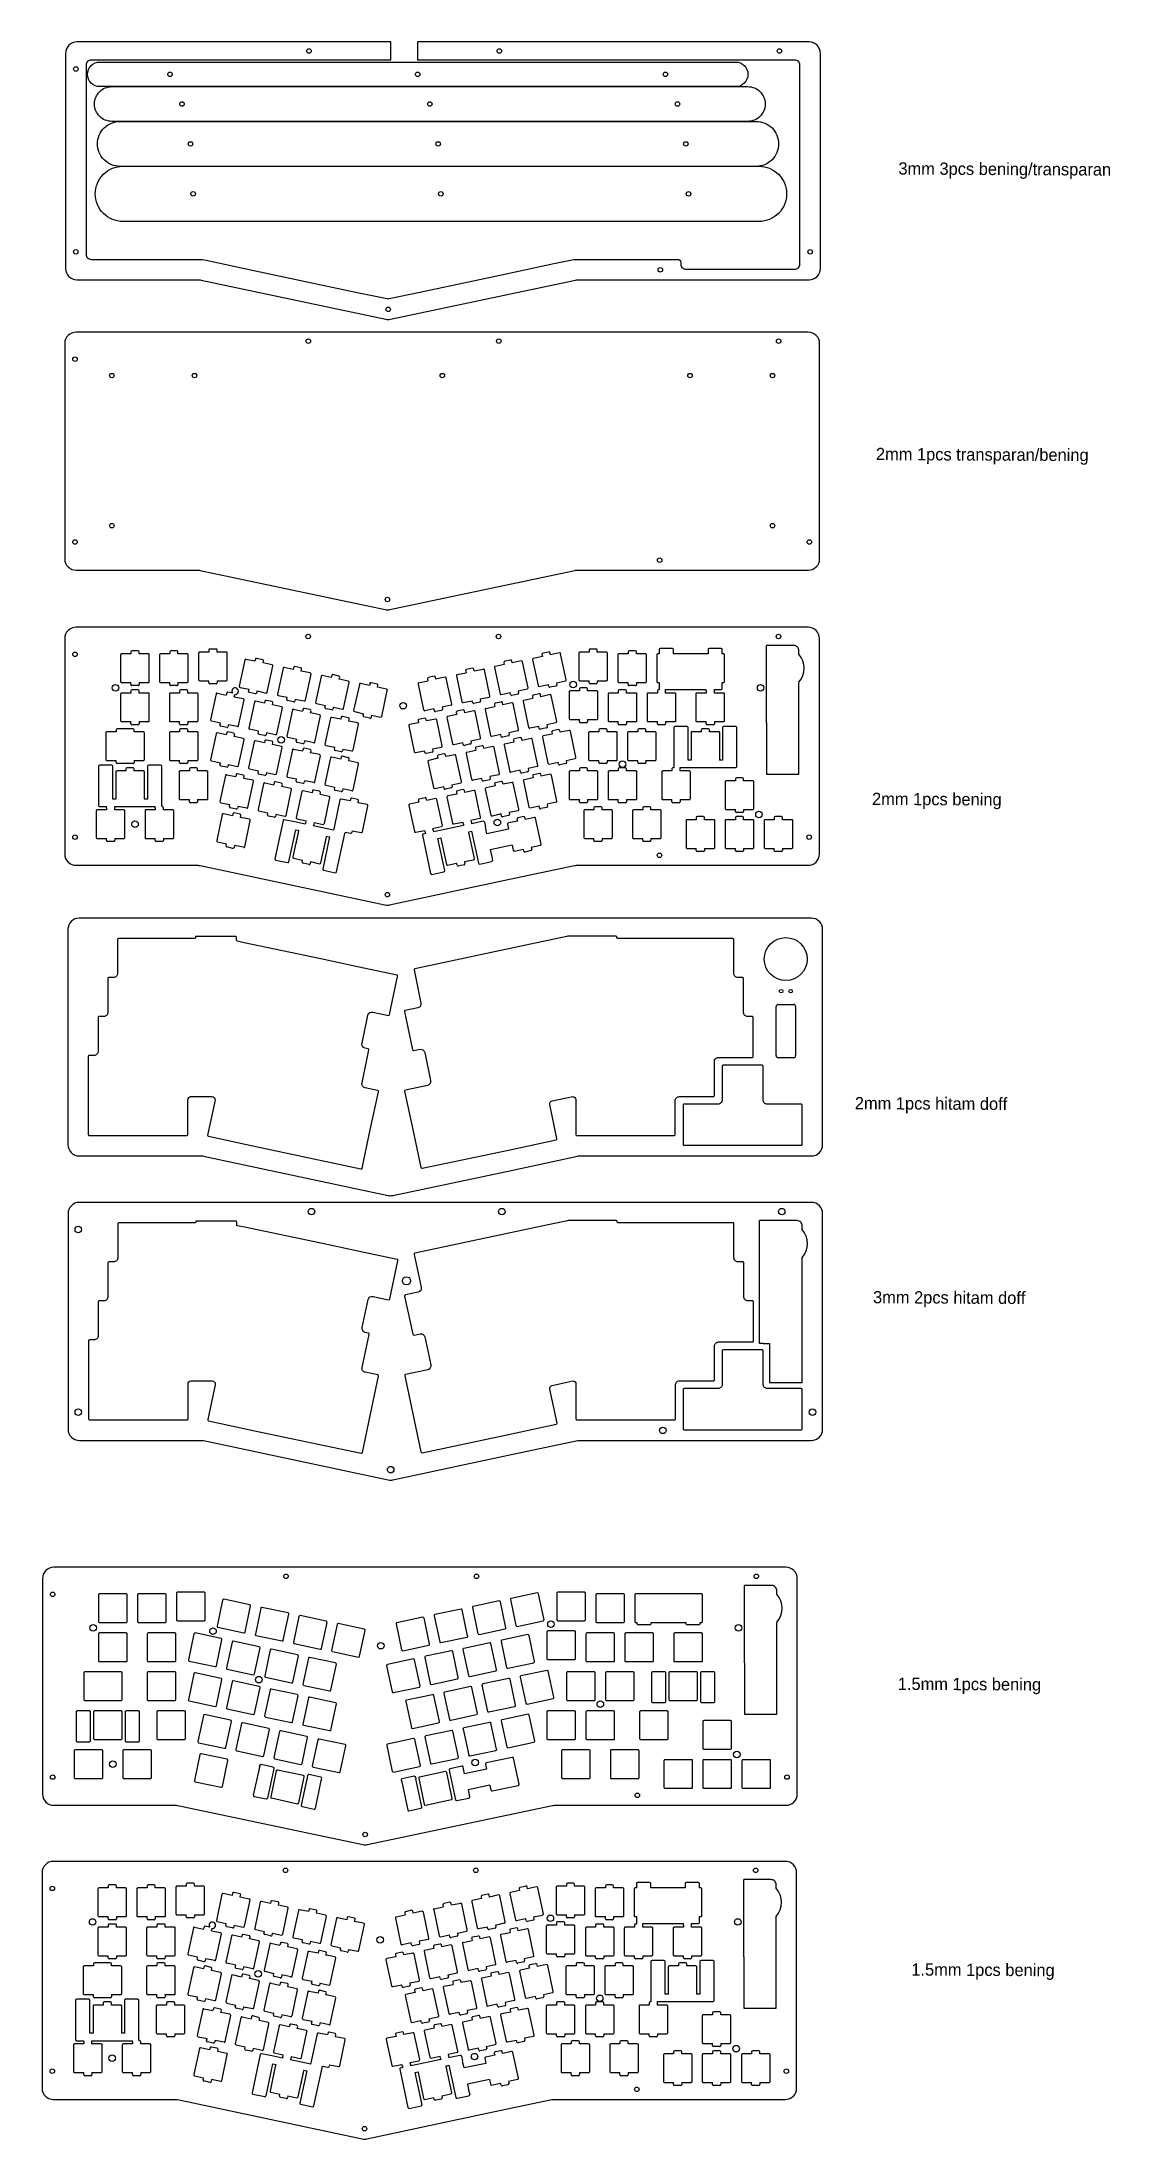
# Model space of a CAD drawing. Extents: x -1 to 521, y -314 to 711.
import ezdxf

# ---------------------------------------------------------------- set-up
doc = ezdxf.new("R2010")
doc.units = 0
doc.layers.get('0').update_dxf_attribs({"linetype": 'CONTINUOUS'})

msp = doc.modelspace()

# ---------------------------------------------------------------- texts
for s, p in [('3mm 3pcs bening/transparan', (417.6, 646.1)), ('2mm 1pcs transparan/bening', (406.6, 506.6)), ('2mm 1pcs bening', (404.7, 338.1)), ('2mm 1pcs hitam doff', (396.3, 189.4)), ('3mm 2pcs hitam doff', (405.2, 94.6)), ('1.5mm 1pcs bening', (417.3, -94.3)), ('1.5mm 1pcs bening', (423.9, -233.9))]:
    msp.add_text(s, height=6, rotation=359.7324).set_placement(p)

# ---------------------------------------------------------------- linework, layer by layer
for p, q in [((169.7, 702.1), (169.7, 710.9)), ((182.7, 710.9), (182.7, 702.1)), ((42.7, 412.9), (42.7, 411.9)), ((46.2, 413.4), (43.2, 413.4)), ((46.7, 411.9), (46.7, 412.9)), ((61.7, 412.9), (61.7, 411.9)), ((65.2, 413.4), (62.2, 413.4)), ((65.7, 411.9), (65.7, 412.9)), ((80.8, 413.8), (80.8, 412.8)), ((84.3, 414.3), (81.3, 414.3)), ((84.8, 412.8), (84.8, 413.8)), ((243.7, 410.6), (239.3, 409.7)), ((243.5, 411.6), (243.7, 410.6)), ((246.8, 412.8), (243.9, 412.2)), ((247.6, 411.5), (247.4, 412.5)), ((252, 412.4), (247.6, 411.5)), ((255.3, 399.3), (252.6, 412)), ((266.5, 413.8), (266.5, 412.8)), ((270, 414.3), (267, 414.3)), ((270.5, 412.8), (270.5, 413.8)), ((285.6, 412.9), (285.6, 411.9)), ((289.1, 413.4), (286.1, 413.4)), ((289.6, 411.9), (289.6, 412.9)), ((300.7, 414.1), (300.7, 411.9)), ((307.2, 414.6), (301.2, 414.6)), ((307.7, 411.9), (307.7, 414.1)), ((324.6, 411.9), (307.7, 411.9)), ((324.6, 414.1), (324.6, 411.9)), ((331.1, 414.6), (325.1, 414.6)), ((331.6, 411.9), (331.6, 414.1)), ((353.2, 378.2), (353.2, 416)), ((98.3, 408.9), (95.6, 396.1)), ((103.3, 408.3), (98.9, 409.2)), ((103.6, 409.3), (103.3, 408.3)), ((107.1, 409), (104.1, 409.7)), ((107.3, 407.5), (107.5, 408.5)), ((111.7, 406.5), (107.3, 407.5)), ((109.3, 393.2), (112, 405.9)), ((117, 404.9), (114.3, 392.2)), ((122, 404.3), (117.6, 405.3)), ((122.2, 405.3), (122, 404.3)), ((125.7, 405.1), (122.8, 405.7)), ((125.9, 403.5), (126.1, 404.5)), ((130.3, 402.6), (125.9, 403.5)), ((128, 389.3), (130.7, 402)), ((135.6, 400.9), (132.9, 388.2)), ((140.6, 400.4), (136.2, 401.3)), ((140.8, 401.4), (140.6, 400.4)), ((144.3, 401.1), (141.4, 401.8)), ((144.5, 399.6), (144.7, 400.5)), ((187.6, 399.7), (187.8, 398.8)), ((190.9, 401), (188, 400.3)), ((191.7, 399.6), (191.5, 400.6)), ((196.1, 400.5), (191.7, 399.6)), ((199.4, 387.4), (196.7, 400.1)), ((201.7, 401.2), (204.4, 388.5)), ((202.1, 401.8), (206.5, 402.7)), ((206.3, 403.7), (206.5, 402.7)), ((209.6, 404.9), (206.6, 404.3)), ((210.4, 403.6), (210.2, 404.5)), ((210.4, 403.6), (214.9, 404.5)), ((218.1, 391.4), (215.4, 404.1)), ((220.3, 405.2), (223, 392.4)), ((225.1, 406.7), (220.7, 405.7)), ((224.9, 407.7), (225.1, 406.7)), ((228.2, 408.9), (225.3, 408.3)), ((229, 407.5), (228.8, 408.5)), ((233.4, 408.5), (229, 407.5)), ((236.7, 395.4), (234, 408.1)), ((238.9, 409.1), (241.7, 396.4)), ((42.7, 396.9), (42.7, 397.9)), ((42.7, 393.8), (42.7, 392.8)), ((46.2, 396.4), (43.2, 396.4)), ((46.2, 394.3), (43.2, 394.3)), ((46.7, 397.9), (46.7, 396.9)), ((46.7, 392.8), (46.7, 393.8)), ((61.7, 396.9), (61.7, 397.9)), ((65.2, 396.4), (62.2, 396.4)), ((65.7, 397.9), (65.7, 396.9)), ((66.5, 393.8), (66.5, 392.8)), ((70, 394.3), (67, 394.3)), ((70.5, 392.8), (70.5, 393.8)), ((80.8, 397.8), (80.8, 398.8)), ((84.3, 397.3), (81.3, 397.3)), ((84.3, 392.4), (81.6, 379.7)), ((84.8, 398.8), (84.8, 397.8)), ((84.9, 392.8), (89.3, 391.8)), ((89.5, 392.8), (89.3, 391.8)), ((92.4, 392.7), (90.1, 393.2)), ((93.2, 391), (93.4, 392)), ((93.2, 391), (97.6, 390.1)), ((95.3, 376.8), (98, 389.5)), ((96, 395.5), (100.4, 394.6)), ((100.2, 393.6), (100.4, 394.6)), ((103.5, 392.4), (100.6, 393)), ((104.3, 393.8), (104.1, 392.8)), ((104.3, 393.8), (108.7, 392.8)), ((114.7, 391.6), (119.1, 390.7)), ((118.9, 389.7), (119.1, 390.7)), ((123, 389.8), (122.8, 388.8)), ((123, 389.8), (127.4, 388.9)), ((148.9, 398.6), (144.5, 399.6)), ((146.6, 385.3), (149.3, 398)), ((154.3, 397), (151.5, 384.3)), ((159.2, 396.4), (154.8, 397.4)), ((159.5, 397.4), (159.2, 396.4)), ((163, 397.2), (160, 397.8)), ((163.2, 395.6), (163.4, 396.6)), ((167.6, 394.7), (163.2, 395.6)), ((165.2, 381.4), (167.9, 394.1)), ((183, 397.2), (185.7, 384.5)), ((183.4, 397.8), (187.8, 398.8)), ((213.3, 389.9), (217.7, 390.8)), ((213.3, 389.9), (213.5, 388.9)), ((223.6, 392.1), (228, 393)), ((228.2, 392), (228, 393)), ((231.7, 392.3), (228.8, 391.6)), ((231.9, 393.8), (236.3, 394.8)), ((231.9, 393.8), (232.1, 392.8)), ((234.7, 389.3), (239.1, 390.2)), ((238.9, 391.2), (239.1, 390.2)), ((242.2, 392.4), (239.3, 391.8)), ((242.2, 396), (246.6, 397)), ((243, 391), (242.8, 392)), ((247.5, 392), (243, 391)), ((246.9, 396), (246.6, 397)), ((250.4, 396.2), (247.4, 395.6)), ((250.7, 378.9), (248, 391.6)), ((250.6, 397.8), (255, 398.7)), ((250.6, 397.8), (250.8, 396.8)), ((261.8, 394.8), (261.8, 393.8)), ((265.3, 395.3), (262.3, 395.3)), ((265.8, 393.8), (265.8, 394.8)), ((266.5, 397.8), (266.5, 398.8)), ((270, 397.3), (267, 397.3)), ((270.5, 398.8), (270.5, 397.8)), ((280.8, 393.8), (280.8, 392.8)), ((284.3, 394.3), (281.3, 394.3)), ((284.8, 392.8), (284.8, 393.8)), ((285.6, 396.9), (285.6, 397.9)), ((289.1, 396.4), (286.1, 396.4)), ((289.6, 397.9), (289.6, 396.9)), ((299.9, 393.8), (299.9, 392.8)), ((299.9, 393.8), (299.9, 392.8)), ((300.7, 394.3), (300.4, 394.3)), ((300.7, 394.3), (300.4, 394.3)), ((300.7, 397.9), (300.7, 395)), ((300.7, 395), (300.7, 394.3)), ((303.9, 394.5), (304.7, 394.5)), ((303.9, 393.8), (303.9, 394.5)), ((303.9, 392.8), (303.9, 393.8)), ((303.9, 392.8), (303.9, 393.8)), ((304.7, 394.5), (307.2, 394.5)), ((307.2, 394.5), (323.7, 394.5)), ((323.7, 393.8), (323.7, 394.5)), ((323.7, 393.8), (323.7, 392.8)), ((327.7, 394.5), (331.1, 394.5)), ((327.7, 393.8), (327.7, 394.5)), ((327.7, 392.8), (327.7, 393.8)), ((331.6, 395), (331.6, 397.9)), ((103, 388.4), (100.3, 375.7)), ((108, 387.9), (103.6, 388.8)), ((108.2, 388.9), (108, 387.9)), ((111.7, 388.6), (108.8, 389.2)), ((111.9, 387), (112.1, 388)), ((116.3, 386.1), (111.9, 387)), ((114, 372.8), (116.7, 385.5)), ((121.6, 384.5), (118.9, 371.7)), ((122.2, 388.5), (119.2, 389.1)), ((122.1, 384.9), (126.6, 383.9)), ((126.8, 384.9), (126.6, 383.9)), ((130.3, 384.7), (127.4, 385.3)), ((130.5, 383.1), (130.7, 384.1)), ((134.9, 382.1), (130.5, 383.1)), ((132.6, 368.8), (135.3, 381.6)), ((133.3, 387.6), (137.7, 386.7)), ((137.5, 385.7), (137.7, 386.7)), ((140.2, 380.5), (137.5, 367.8)), ((140.8, 384.5), (137.9, 385.1)), ((145.2, 380), (140.8, 380.9)), ((141.6, 385.9), (141.4, 384.9)), ((141.6, 385.9), (146, 384.9)), ((145.4, 380.9), (145.2, 380)), ((149, 380.7), (146, 381.3)), ((149.1, 379.1), (149.3, 380.1)), ((151.9, 383.7), (156.3, 382.7)), ((156.1, 381.8), (156.3, 382.7)), ((159.4, 380.5), (156.5, 381.2)), ((160.2, 381.9), (160, 380.9)), ((160.2, 381.9), (164.6, 381)), ((183, 379.3), (183.2, 378.3)), ((186.3, 380.5), (183.4, 379.9)), ((190.7, 385.1), (186.3, 384.1)), ((187.1, 379.2), (186.9, 380.1)), ((191.5, 380.1), (187.1, 379.2)), ((191, 384.1), (190.7, 385.1)), ((194.5, 384.3), (191.5, 383.7)), ((194.8, 367), (192.1, 379.7)), ((199.1, 386.8), (194.7, 385.9)), ((194.7, 385.9), (194.9, 384.9)), ((197.1, 380.8), (199.8, 368)), ((201.9, 382.3), (197.4, 381.4)), ((201.6, 383.3), (201.9, 382.3)), ((205, 384.5), (202, 383.9)), ((205, 388.1), (209.4, 389)), ((205.8, 383.1), (205.6, 384.1)), ((210.2, 384.1), (205.8, 383.1)), ((209.6, 388.1), (209.4, 389)), ((213.1, 388.3), (210.2, 387.7)), ((213.5, 371), (210.8, 383.7)), ((215.7, 384.7), (218.4, 372)), ((216.1, 385.3), (220.5, 386.2)), ((220.3, 387.2), (220.5, 386.2)), ((223.6, 388.4), (220.7, 387.8)), ((224.4, 387.1), (224.2, 388.1)), ((228.8, 388), (224.4, 387.1)), ((232.1, 374.9), (229.4, 387.6)), ((234.3, 388.7), (237, 376)), ((261.8, 378.8), (261.8, 379.8)), ((265.8, 379.8), (265.8, 378.8)), ((35.5, 374.8), (35.5, 373.8)), ((39, 375.3), (36, 375.3)), ((40.8, 375.3), (39, 375.3)), ((43.8, 375.3), (40.8, 375.3)), ((42.7, 377.8), (42.7, 378.8)), ((46.2, 377.3), (43.2, 377.3)), ((44.3, 373.8), (44.3, 374.8)), ((46.7, 378.8), (46.7, 377.8)), ((66.5, 377.8), (66.5, 378.8)), ((66.5, 374.8), (66.5, 373.8)), ((70, 377.3), (67, 377.3)), ((70, 375.3), (67, 375.3)), ((70.5, 378.8), (70.5, 377.8)), ((70.5, 373.8), (70.5, 374.8)), ((84.3, 372.9), (81.6, 360.2)), ((86.4, 378.1), (82, 379.1)), ((89.3, 372.4), (84.9, 373.3)), ((86.2, 377.2), (86.4, 378.1)), ((89.5, 375.9), (86.6, 376.6)), ((89.5, 373.4), (89.3, 372.4)), ((90.3, 377.3), (90.1, 376.3)), ((93, 373.1), (90.1, 373.8)), ((94.8, 376.4), (90.3, 377.3)), ((93.2, 371.6), (93.4, 372.5)), ((97.6, 370.6), (93.2, 371.6)), ((95.3, 357.3), (98, 370)), ((102.9, 369), (100.2, 356.3)), ((105.1, 374.2), (100.6, 375.1)), ((107.9, 368.4), (103.5, 369.4)), ((104.8, 373.2), (105.1, 374.2)), ((108.2, 372), (105.2, 372.6)), ((108.1, 369.4), (107.9, 368.4)), ((111.7, 369.2), (108.7, 369.8)), ((109, 373.3), (108.8, 372.4)), ((113.4, 372.4), (109, 373.3)), ((119.3, 371.2), (123.7, 370.2)), ((123.5, 369.2), (123.7, 370.2)), ((127.6, 369.4), (127.4, 368.4)), ((132, 368.5), (127.6, 369.4)), ((153.5, 378.2), (149.1, 379.1)), ((151.2, 364.9), (153.9, 377.6)), ((178.4, 376.8), (181.1, 364.1)), ((183.2, 378.3), (178.8, 377.4)), ((208.7, 369.4), (213.1, 370.4)), ((208.7, 369.4), (208.9, 368.4)), ((223.4, 372.6), (219, 371.6)), ((223.6, 371.6), (223.4, 372.6)), ((227.1, 371.8), (224.2, 371.2)), ((231.7, 374.3), (227.3, 373.4)), ((227.3, 373.4), (227.5, 372.4)), ((229.6, 369.8), (229.8, 368.8)), ((233, 371), (230, 370.4)), ((233.8, 369.6), (233.5, 370.6)), ((238.2, 370.5), (233.8, 369.6)), ((242, 376.5), (237.5, 375.6)), ((241.5, 357.4), (238.7, 370.2)), ((242.2, 375.5), (242, 376.5)), ((245.8, 375.8), (242.8, 375.2)), ((243.7, 371.2), (246.4, 358.5)), ((248.5, 372.7), (244.1, 371.8)), ((250.3, 378.3), (245.9, 377.3)), ((245.9, 377.3), (246.1, 376.4)), ((248.3, 373.7), (248.5, 372.7)), ((251.6, 374.9), (248.7, 374.3)), ((252.4, 373.6), (252.2, 374.6)), ((256.8, 374.5), (252.4, 373.6)), ((260.1, 361.4), (257.4, 374.1)), ((265.3, 378.3), (262.3, 378.3)), ((271.3, 374.8), (271.3, 373.8)), ((274.8, 375.3), (271.8, 375.3)), ((275.3, 373.8), (275.3, 374.8)), ((280.8, 377.8), (280.8, 378.8)), ((284.3, 377.3), (281.3, 377.3)), ((284.8, 378.8), (284.8, 377.8)), ((290.3, 374.8), (290.3, 373.8)), ((293.8, 375.3), (290.8, 375.3)), ((294.3, 373.8), (294.3, 374.8)), ((299.9, 377.8), (299.9, 378.8)), ((299.9, 377.8), (299.9, 378.8)), ((303.4, 377.3), (300.4, 377.3)), ((303.4, 377.3), (300.4, 377.3)), ((303.9, 378.8), (303.9, 377.8)), ((303.9, 378.8), (303.9, 377.8)), ((307.9, 376), (307.9, 356.9)), ((314.4, 376.5), (308.4, 376.5)), ((314.9, 360), (314.9, 376)), ((316.3, 373.3), (316.3, 360.3)), ((321.3, 373.8), (316.8, 373.8)), ((321.3, 374.8), (321.3, 373.8)), ((324.8, 375.3), (321.8, 375.3)), ((323.7, 377.8), (323.7, 378.8)), ((327.2, 377.3), (324.2, 377.3)), ((325.3, 373.8), (325.3, 374.8)), ((329.8, 373.8), (325.3, 373.8)), ((327.7, 378.8), (327.7, 377.8)), ((330.3, 360.3), (330.3, 373.3)), ((331.7, 376), (331.7, 360)), ((338.2, 376.5), (332.2, 376.5)), ((338.7, 356.9), (338.7, 376)), ((353.2, 378.2), (353.2, 353.2)), ((35.5, 358.8), (35.5, 359.8)), ((44.3, 359.8), (44.3, 358.8)), ((66.5, 358.8), (66.5, 359.8)), ((70.5, 359.8), (70.5, 358.8)), ((82, 359.6), (86.4, 358.7)), ((86.2, 357.7), (86.4, 358.7)), ((111.8, 367.6), (112, 368.6)), ((116.2, 366.7), (111.8, 367.6)), ((113.9, 353.3), (116.6, 366.1)), ((121.6, 365), (118.9, 352.3)), ((122.2, 365.4), (126.6, 364.5)), ((126.8, 368), (123.9, 368.6)), ((126.8, 365.4), (126.6, 364.5)), ((130.3, 365.2), (127.4, 365.8)), ((130.5, 363.6), (130.7, 364.6)), ((134.9, 362.7), (130.5, 363.6)), ((132.5, 349.4), (135.3, 362.1)), ((140.2, 361.1), (137.5, 348.3)), ((137.9, 367.2), (142.3, 366.3)), ((145.2, 360.5), (140.8, 361.4)), ((142.1, 365.3), (142.3, 366.3)), ((145.4, 364.1), (142.5, 364.7)), ((145.4, 361.5), (145.2, 360.5)), ((146.2, 365.4), (146, 364.4)), ((148.9, 361.2), (146, 361.9)), ((146.2, 365.4), (150.6, 364.5)), ((149.1, 359.7), (149.3, 360.7)), ((153.5, 358.7), (149.1, 359.7)), ((181.7, 363.7), (186.1, 364.6)), ((186.3, 363.7), (186.1, 364.6)), ((189.9, 363.9), (186.9, 363.3)), ((187.8, 359.3), (190.5, 346.6)), ((192.6, 360.9), (188.2, 359.9)), ((190, 365.5), (194.4, 366.4)), ((190, 365.5), (190.2, 364.5)), ((192.4, 361.8), (192.6, 360.9)), ((195.7, 363.1), (192.8, 362.4)), ((196.5, 361.7), (196.3, 362.7)), ((201, 362.6), (196.5, 361.7)), ((200.4, 367.7), (204.8, 368.6)), ((204.2, 349.5), (201.5, 362.2)), ((205, 367.6), (204.8, 368.6)), ((208.5, 367.9), (205.6, 367.2)), ((206.4, 363.3), (209.1, 350.6)), ((206.8, 363.9), (211.2, 364.8)), ((211, 365.8), (211.2, 364.8)), ((214.3, 367), (211.4, 366.4)), ((215.1, 365.7), (214.9, 366.6)), ((219.5, 366.6), (215.1, 365.7)), ((222.8, 353.5), (220.1, 366.2)), ((225.1, 367.3), (227.8, 354.5)), ((229.8, 368.8), (225.4, 367.8)), ((247, 358.1), (251.4, 359)), ((251.6, 358.1), (251.4, 359)), ((255.3, 359.9), (259.7, 360.8)), ((255.3, 359.9), (255.5, 358.9)), ((271.3, 358.8), (271.3, 359.8)), ((275.3, 359.8), (275.3, 358.8)), ((290.3, 358.8), (290.3, 359.8)), ((294.3, 359.8), (294.3, 358.8)), ((316.4, 360), (314.9, 360)), ((331.7, 360), (330.2, 360)), ((26.9, 357), (26.9, 337.8)), ((33.4, 357.5), (27.4, 357.5)), ((33.9, 340.9), (33.9, 357)), ((35.3, 354.2), (35.3, 341.2)), ((40.3, 354.7), (35.8, 354.7)), ((39, 358.3), (36, 358.3)), ((40.8, 358.3), (39, 358.3)), ((40.3, 355.7), (40.3, 354.7)), ((43.8, 358.3), (40.8, 358.3)), ((43.8, 356.2), (40.8, 356.2)), ((44.3, 354.7), (44.3, 355.7)), ((48.8, 354.7), (44.3, 354.7)), ((49.3, 341.2), (49.3, 354.2)), ((50.8, 357), (50.8, 340.9)), ((57.3, 357.5), (51.3, 357.5)), ((57.8, 337.8), (57.8, 357)), ((70, 358.3), (67, 358.3)), ((71.3, 355.7), (71.3, 354.7)), ((74.8, 356.2), (71.8, 356.2)), ((75.3, 354.7), (75.3, 355.7)), ((88.9, 352.5), (86.2, 339.8)), ((89.5, 356.5), (86.6, 357.1)), ((89.5, 352.9), (93.9, 352)), ((90.3, 357.9), (90.1, 356.9)), ((90.3, 357.9), (94.7, 356.9)), ((94.1, 352.9), (93.9, 352)), ((97.6, 352.7), (94.7, 353.3)), ((97.8, 351.1), (98, 352.1)), ((102.2, 350.2), (97.8, 351.1)), ((99.9, 336.9), (102.6, 349.6)), ((100.6, 355.7), (105, 354.7)), ((104.8, 353.8), (105, 354.7)), ((107.5, 348.5), (104.8, 335.8)), ((108.1, 352.5), (105.2, 353.2)), ((108.1, 348.9), (112.5, 348)), ((108.9, 353.9), (108.7, 352.9)), ((108.9, 353.9), (113.3, 353)), ((112.7, 349), (112.5, 348)), ((116.3, 348.7), (113.3, 349.4)), ((119.2, 351.7), (123.6, 350.8)), ((123.4, 349.8), (123.6, 350.8)), ((126.8, 348.6), (123.8, 349.2)), ((127.6, 349.9), (127.3, 349)), ((132, 349), (127.6, 349.9)), ((151.2, 345.4), (153.9, 358.1)), ((199.4, 348), (203.8, 348.9)), ((214.1, 351.1), (209.7, 350.2)), ((214.3, 350.1), (214.1, 351.1)), ((217.9, 350.4), (214.9, 349.8)), ((222.4, 352.9), (218, 352)), ((218, 352), (218.2, 351)), ((223.7, 349.6), (220.7, 348.9)), ((224.5, 348.2), (224.3, 349.2)), ((228.9, 349.1), (224.5, 348.2)), ((232.8, 355.1), (228.4, 354.2)), ((232.2, 336), (229.5, 348.7)), ((233, 354.1), (232.8, 355.1)), ((236.5, 354.3), (233.6, 353.7)), ((234.4, 349.8), (237.1, 337.1)), ((239.2, 351.3), (234.8, 350.4)), ((241.1, 356.9), (236.7, 355.9)), ((236.7, 355.9), (236.9, 354.9)), ((239, 352.3), (239.2, 351.3)), ((242.3, 353.5), (239.4, 352.9)), ((243.1, 352.1), (242.9, 353.1)), ((247.5, 353.1), (243.1, 352.1)), ((250.8, 340), (248.1, 352.7)), ((255.1, 358.3), (252.2, 357.7)), ((261.8, 355.7), (261.8, 354.7)), ((265.3, 356.2), (262.3, 356.2)), ((265.8, 354.7), (265.8, 355.7)), ((274.8, 358.3), (271.8, 358.3)), ((280.8, 355.7), (280.8, 354.7)), ((284.3, 356.2), (281.3, 356.2)), ((284.8, 354.7), (284.8, 355.7)), ((293.8, 358.3), (290.8, 358.3)), ((307, 355.7), (307, 354.7)), ((307.9, 356.2), (307.5, 356.2)), ((307.9, 356.9), (307.9, 356.2)), ((311, 356.4), (311.9, 356.4)), ((311, 354.7), (311, 356.4)), ((311, 354.7), (311, 355.7)), ((311.9, 356.4), (314.4, 356.4)), ((314.4, 356.4), (332.2, 356.4)), ((332.2, 356.4), (334.7, 356.4)), ((334.7, 356.4), (338.2, 356.4)), ((338, 350.9), (338, 349.9)), ((341.5, 351.4), (338.5, 351.4)), ((342, 349.9), (342, 350.9)), ((353.2, 353.2), (369, 353.2)), ((35.4, 340.9), (33.9, 340.9)), ((50.8, 340.9), (49.2, 340.9)), ((71.3, 339.7), (71.3, 340.7)), ((74.8, 339.2), (71.8, 339.2)), ((75.3, 340.7), (75.3, 339.7)), ((86.6, 339.2), (91, 338.3)), ((90.8, 337.3), (91, 338.3)), ((116.4, 347.2), (116.7, 348.1)), ((120.9, 346.2), (116.4, 347.2)), ((118.5, 332.9), (121.2, 345.6)), ((126.2, 344.6), (123.5, 331.9)), ((131.2, 344), (126.8, 345)), ((131.4, 345), (131.2, 344)), ((134.9, 344.8), (132, 345.4)), ((135.1, 343.2), (135.3, 344.2)), ((139.5, 342.3), (135.1, 343.2)), ((137.2, 329), (139.9, 341.7)), ((137.9, 347.7), (142.3, 346.8)), ((142.1, 345.8), (142.3, 346.8)), ((144.8, 340.6), (142.1, 327.9)), ((145.4, 344.6), (142.5, 345.2)), ((149.8, 340.1), (145.4, 341)), ((146.2, 346), (146, 345)), ((150.6, 345), (146.2, 346)), ((150, 341), (149.8, 340.1)), ((153.5, 340.8), (150.6, 341.4)), ((153.7, 339.2), (153.9, 340.2)), ((158.1, 338.3), (153.7, 339.2)), ((183.3, 339.4), (178.9, 338.5)), ((183.1, 340.4), (183.3, 339.4)), ((186.4, 341.6), (183.5, 341)), ((187.2, 340.3), (187, 341.2)), ((191.6, 341.2), (187.2, 340.3)), ((191.1, 346.2), (195.5, 347.2)), ((194.9, 328.1), (192.2, 340.8)), ((195.7, 346.2), (195.5, 347.2)), ((199.2, 346.4), (196.3, 345.8)), ((197.1, 341.9), (199.8, 329.2)), ((201.9, 343.4), (197.5, 342.5)), ((199.4, 348), (199.6, 347)), ((201.7, 344.4), (201.9, 343.4)), ((205, 345.6), (202.1, 345)), ((205.8, 344.2), (205.6, 345.2)), ((210.2, 345.2), (205.8, 344.2)), ((213.5, 332.1), (210.8, 344.8)), ((215.8, 345.8), (218.5, 333.1)), ((220.6, 347.4), (216.2, 346.4)), ((220.4, 348.3), (220.6, 347.4)), ((250.4, 339.4), (246, 338.5)), ((246, 338.5), (246.2, 337.5)), ((261.8, 339.7), (261.8, 340.7)), ((265.3, 339.2), (262.3, 339.2)), ((265.8, 340.7), (265.8, 339.7)), ((280.8, 339.7), (280.8, 340.7)), ((284.3, 339.2), (281.3, 339.2)), ((284.8, 340.7), (284.8, 339.7)), ((307, 339.7), (307, 340.7)), ((310.5, 339.2), (307.5, 339.2)), ((311, 340.7), (311, 339.7)), ((27.4, 337.3), (30.8, 337.3)), ((30.8, 336.7), (30.8, 337.3)), ((30.8, 336.7), (30.8, 335.7)), ((34.8, 337.3), (51.3, 337.3)), ((34.8, 336.7), (34.8, 337.3)), ((34.8, 335.7), (34.8, 336.7)), ((51.3, 337.3), (53.8, 337.3)), ((53.8, 337.3), (54.6, 337.3)), ((54.6, 336.7), (54.6, 337.3)), ((54.6, 336.7), (54.6, 335.7)), ((57.8, 337.8), (57.8, 337.2)), ((58.1, 337.2), (57.8, 337.2)), ((58.6, 335.7), (58.6, 336.7)), ((87.3, 333.4), (84.6, 320.7)), ((92.3, 332.8), (87.9, 333.8)), ((94.1, 336.1), (91.2, 336.7)), ((92.5, 333.8), (92.3, 332.8)), ((96, 333.6), (93.1, 334.2)), ((94.9, 337.4), (94.7, 336.4)), ((99.4, 336.5), (94.9, 337.4)), ((96.2, 332), (96.4, 333)), ((100.6, 331.1), (96.2, 332)), ((98.3, 317.7), (101, 330.5)), ((105.2, 335.2), (109.6, 334.3)), ((109.4, 333.3), (109.6, 334.3)), ((112.7, 332.1), (109.8, 332.7)), ((117, 330.5), (113, 311.8)), ((113.5, 333.5), (113.3, 332.5)), ((117.9, 332.5), (113.5, 333.5)), ((121, 330.2), (117.6, 330.9)), ((123.5, 329.7), (121, 330.2)), ((127.9, 328.7), (123.5, 329.7)), ((123.9, 331.3), (128.3, 330.3)), ((128.1, 329.4), (127.9, 328.7)), ((128.1, 329.4), (128.3, 330.3)), ((132, 328.5), (131.8, 327.9)), ((132.2, 329.5), (132, 328.5)), ((132.2, 329.5), (136.6, 328.6)), ((155.8, 325), (158.5, 337.7)), ((178.5, 337.9), (181.2, 325.2)), ((205.2, 328.1), (191.4, 325.2)), ((200.4, 328.8), (204.8, 329.7)), ((205.1, 328.7), (204.8, 329.7)), ((205.1, 328.7), (205.2, 328.1)), ((213.2, 331.5), (208.8, 330.5)), ((208.8, 330.5), (209, 329.6)), ((209, 329.6), (209.1, 328.9)), ((211.3, 329.4), (209.1, 328.9)), ((214.8, 330.1), (211.3, 329.4)), ((215.4, 329.7), (215.9, 327.4)), ((223.5, 333.7), (219.1, 332.7)), ((223.7, 332.7), (223.5, 333.7)), ((227.2, 332.9), (224.3, 332.3)), ((231.5, 330.2), (227.1, 329.3)), ((227.4, 334.5), (231.8, 335.4)), ((227.4, 334.5), (227.6, 333.5)), ((231.3, 331.2), (231.5, 330.2)), ((234.6, 332.4), (231.7, 331.8)), ((235.4, 331), (235.2, 332)), ((239.8, 332), (235.4, 331)), ((237.7, 336.7), (242.1, 337.6)), ((243.1, 318.9), (240.4, 331.6)), ((242.3, 336.6), (242.1, 337.6)), ((245.8, 336.9), (242.9, 336.3)), ((268.9, 336.7), (268.9, 335.7)), ((272.4, 337.2), (269.4, 337.2)), ((272.9, 335.7), (272.9, 336.7)), ((292.7, 336.7), (292.7, 335.7)), ((296.2, 337.2), (293.2, 337.2)), ((296.7, 335.7), (296.7, 336.7)), ((318.9, 331.9), (318.9, 330.9)), ((322.4, 332.4), (319.4, 332.4)), ((322.9, 330.9), (322.9, 331.9)), ((338, 334.9), (338, 335.9)), ((338, 331.9), (338, 330.9)), ((341.5, 334.4), (338.5, 334.4)), ((341.5, 332.4), (338.5, 332.4)), ((342, 335.9), (342, 334.9)), ((342, 330.9), (342, 331.9)), ((357, 331.9), (357, 330.9)), ((360.5, 332.4), (357.5, 332.4)), ((361, 330.9), (361, 331.9)), ((30.8, 320.7), (30.8, 321.7)), ((34.3, 320.2), (31.3, 320.2)), ((34.8, 321.7), (34.8, 320.7)), ((54.6, 320.7), (54.6, 321.7)), ((58.1, 320.2), (55.1, 320.2)), ((58.6, 321.7), (58.6, 320.7)), ((85, 320.1), (89.4, 319.1)), ((89.2, 318.1), (89.4, 319.1)), ((93.3, 318.3), (93.1, 317.3)), ((97.7, 317.4), (93.3, 318.3)), ((119.9, 310.3), (123.2, 326)), ((124.5, 325.5), (121.8, 312.7)), ((123.2, 326), (124.7, 325.7)), ((124.5, 325.5), (123.2, 319.1)), ((140.9, 326), (131.8, 327.9)), ((135.5, 309.8), (138.2, 322.5)), ((139.7, 322.5), (136.4, 306.8)), ((136.9, 316.2), (138.2, 322.5)), ((138.2, 322.9), (139.7, 322.5)), ((141.7, 325.8), (140.9, 326)), ((142.1, 327.9), (141.7, 325.8)), ((143.2, 305.4), (147.2, 324.1)), ((147.2, 324.1), (147.3, 324.7)), ((150, 324.2), (147.3, 324.7)), ((150.8, 325.5), (150.6, 324.6)), ((150.8, 325.5), (155.2, 324.6)), ((181.8, 324.8), (186.2, 325.7)), ((185.2, 323.3), (189.1, 304.6)), ((186.6, 324.1), (185.5, 323.9)), ((186.4, 324.8), (186.2, 325.7)), ((186.4, 324.8), (186.6, 324.1)), ((190.1, 326.6), (194.5, 327.5)), ((190.1, 326.6), (190.3, 325.6)), ((190.3, 325.6), (190.5, 325)), ((191.4, 325.2), (190.5, 325)), ((192.6, 321.7), (194.1, 322.1)), ((196, 306), (192.6, 321.7)), ((194.1, 321.7), (196.8, 309)), ((207.6, 324.9), (209.1, 325.3)), ((210.5, 311.9), (207.8, 324.7)), ((209.1, 325.3), (212.5, 309.6)), ((216.1, 326.4), (215.9, 327.4)), ((228.9, 318.4), (229.4, 316)), ((242.7, 318.3), (238.3, 317.3)), ((268.9, 320.7), (268.9, 321.7)), ((272.4, 320.2), (269.4, 320.2)), ((272.9, 321.7), (272.9, 320.7)), ((292.7, 320.7), (292.7, 321.7)), ((296.2, 320.2), (293.2, 320.2)), ((296.7, 321.7), (296.7, 320.7)), ((92.5, 316.9), (89.5, 317.6)), ((113.4, 311.2), (119.3, 310)), ((122.2, 312.1), (126.6, 311.2)), ((126.4, 310.2), (126.6, 311.2)), ((129.7, 309), (126.8, 309.6)), ((130.5, 310.4), (130.3, 309.4)), ((130.5, 310.4), (134.9, 309.4)), ((197.4, 308.6), (201.8, 309.6)), ((202, 308.6), (201.8, 309.6)), ((205.5, 308.8), (202.6, 308.2)), ((205.7, 310.4), (210.1, 311.3)), ((205.7, 310.4), (205.9, 309.4)), ((213.1, 309.2), (218.9, 310.4)), ((219, 312.7), (219.3, 311)), ((230, 315.6), (234.4, 316.5)), ((234.6, 315.5), (234.4, 316.5)), ((238.2, 315.8), (235.2, 315.1)), ((238.3, 317.3), (238.5, 316.4)), ((318.9, 315.9), (318.9, 316.9)), ((322.4, 315.4), (319.4, 315.4)), ((322.9, 316.9), (322.9, 315.9)), ((338, 315.9), (338, 316.9)), ((341.5, 315.4), (338.5, 315.4)), ((342, 316.9), (342, 315.9)), ((357, 315.9), (357, 316.9)), ((360.5, 315.4), (357.5, 315.4)), ((361, 316.9), (361, 315.9)), ((136.8, 306.2), (142.6, 305)), ((189.7, 304.2), (195.6, 305.4)), ((357.9, 215.6), (357.9, 239.6)), ((358.9, 240.6), (366.4, 240.6)), ((367.4, 239.6), (367.4, 215.6)), ((366.4, 214.6), (358.9, 214.6)), ((349.8, 98.8), (349.8, 135)), ((351.6, 74.9), (349.8, 74.9)), ((351.6, 74.9), (354.6, 74.9)), ((354.6, 74.9), (354.6, 55.9)), ((354.6, 55.9), (370.6, 55.9)), ((87.5, -50.4), (84.8, -63.1)), ((100.8, -52.8), (88.1, -50)), ((222.6, -50.8), (209.9, -53.5)), ((225.9, -63.9), (223.2, -51.2)), ((228.1, -50.2), (230.8, -62.9)), ((241.2, -46.9), (228.5, -49.6)), ((244.5, -60), (241.8, -47.3)), ((342.4, -81.1), (342.4, -43.3)), ((98.5, -66.1), (101.2, -53.3)), ((106.2, -54.4), (103.5, -67.1)), ((119.5, -56.7), (106.7, -54)), ((117.1, -70), (119.8, -57.3)), ((124.8, -58.4), (122.1, -71.1)), ((138.1, -60.7), (125.4, -58)), ((135.8, -74), (138.5, -61.3)), ((185.3, -58.8), (172.6, -61.5)), ((188.6, -71.9), (185.9, -59.1)), ((190.8, -58.1), (193.6, -70.8)), ((204, -54.8), (191.2, -57.5)), ((207.2, -67.9), (204.5, -55.2)), ((209.5, -54.1), (212.2, -66.9)), ((231.4, -63.3), (244.1, -60.6)), ((73.5, -66.9), (70.8, -79.6)), ((86.8, -69.2), (74.1, -66.5)), ((84.5, -82.5), (87.2, -69.8)), ((85.2, -63.7), (97.9, -66.4)), ((92.1, -70.9), (89.4, -83.6)), ((105.4, -73.2), (92.7, -70.5)), ((103.8, -67.7), (116.6, -70.4)), ((122.5, -71.7), (135.2, -74.4)), ((143.4, -62.3), (140.7, -75)), ((156.7, -64.6), (144, -61.9)), ((154.4, -77.9), (157.1, -65.2)), ((172.2, -62.1), (174.9, -74.8)), ((194.1, -71.2), (206.9, -68.5)), ((218, -71.3), (205.3, -74)), ((212.8, -67.2), (225.5, -64.5)), ((221.3, -84.4), (218.6, -71.7)), ((223.5, -70.6), (226.2, -83.3)), ((236.6, -67.3), (223.9, -70)), ((239.9, -80.4), (237.2, -67.7)), ((71.2, -80.2), (83.9, -82.9)), ((103.1, -86.5), (105.8, -73.8)), ((110.8, -74.8), (108.1, -87.5)), ((124.1, -77.1), (111.4, -74.4)), ((121.8, -90.5), (124.5, -77.7)), ((129.4, -78.8), (126.7, -91.5)), ((142.7, -81.1), (130, -78.4)), ((140.4, -94.4), (143.1, -81.7)), ((141.1, -75.6), (153.8, -78.3)), ((180.7, -79.2), (168, -81.9)), ((175.5, -75.2), (188.2, -72.5)), ((184, -92.3), (181.3, -79.6)), ((186.2, -78.5), (188.9, -91.2)), ((199.3, -75.2), (186.6, -77.9)), ((202.6, -88.3), (199.9, -75.6)), ((204.9, -74.6), (207.6, -87.3)), ((226.8, -83.7), (239.5, -81)), ((342.4, -81.1), (342.4, -106.1)), ((73.5, -86.4), (70.8, -99.1)), ((86.8, -88.7), (74.1, -86)), ((84.5, -102), (87.2, -89.3)), ((92.1, -90.3), (89.4, -103)), ((89.8, -84.2), (102.5, -86.9)), ((105.4, -92.6), (92.7, -89.9)), ((108.5, -88.1), (121.2, -90.8)), ((127.1, -92.1), (139.8, -94.8)), ((167.6, -82.5), (170.3, -95.2)), ((189.5, -91.6), (202.2, -88.9)), ((208.2, -87.7), (220.9, -85)), ((214.2, -92), (216.9, -104.8)), ((227.3, -88.7), (214.6, -91.4)), ((230.6, -101.8), (227.9, -89.1)), ((232.9, -88.1), (235.6, -100.8)), ((246, -84.8), (233.2, -87.5)), ((249.3, -97.9), (246.6, -85.2)), ((71.1, -99.7), (83.9, -102.4)), ((103.1, -105.9), (105.8, -93.2)), ((110.7, -94.3), (108, -107)), ((124, -96.6), (111.3, -93.9)), ((121.7, -109.9), (124.4, -97.2)), ((129.4, -98.2), (126.7, -111)), ((142.7, -100.6), (130, -97.9)), ((140.4, -113.9), (143.1, -101.1)), ((170.9, -95.6), (183.6, -92.9)), ((177, -100), (179.7, -112.7)), ((190.1, -96.7), (177.3, -99.4)), ((193.4, -109.8), (190.7, -97)), ((195.6, -96), (198.3, -108.7)), ((208.7, -92.7), (196, -95.4)), ((212, -105.8), (209.3, -93.1)), ((217.5, -105.1), (230.2, -102.4)), ((236.2, -101.2), (248.9, -98.5)), ((78.1, -106.8), (75.4, -119.5)), ((91.4, -109.1), (78.7, -106.4)), ((89.1, -122.4), (91.8, -109.7)), ((89.8, -103.6), (102.5, -106.3)), ((96.7, -110.8), (94, -123.5)), ((110, -113.1), (97.3, -110.4)), ((108.4, -107.6), (121.1, -110.3)), ((127, -111.5), (139.8, -114.2)), ((180.3, -113.1), (193, -110.4)), ((198.9, -109.1), (211.6, -106.4)), ((218.1, -110.2), (205.3, -112.9)), ((221.3, -123.3), (218.6, -110.6)), ((223.6, -109.5), (226.3, -122.2)), ((236.7, -106.2), (224, -108.9)), ((240, -119.3), (237.3, -106.6)), ((342.4, -106.1), (358.2, -106.1)), ((75.8, -120.1), (88.5, -122.8)), ((107.7, -126.4), (110.4, -113.7)), ((115.3, -114.7), (112.6, -127.4)), ((128.7, -117), (115.9, -114.3)), ((126.3, -130.3), (129, -117.6)), ((134, -118.7), (131.3, -131.4)), ((147.3, -121), (134.6, -118.3)), ((145, -134.3), (147.7, -121.6)), ((167.7, -121.4), (170.4, -134.1)), ((180.8, -118.1), (168.1, -120.8)), ((184.1, -131.2), (181.4, -118.5)), ((186.3, -117.4), (189, -130.1)), ((199.4, -114.1), (186.7, -116.8)), ((202.7, -127.2), (200, -114.5)), ((205, -113.5), (207.7, -126.2)), ((226.9, -122.6), (239.6, -119.9)), ((76.4, -125.9), (73.7, -138.6)), ((89.8, -128.2), (77, -125.5)), ((87.4, -141.5), (90.1, -128.8)), ((94.4, -124.1), (107.1, -126.8)), ((105.5, -132.1), (102.5, -145.8)), ((112.1, -132), (106.3, -130.7)), ((113, -128), (125.7, -130.7)), ((131.7, -132), (144.4, -134.7)), ((171, -134.5), (183.7, -131.8)), ((189.6, -130.5), (202.3, -127.8)), ((204.4, -131.5), (198.6, -132.8)), ((205.2, -132.9), (205, -131.9)), ((208.2, -126.6), (221, -123.9)), ((229, -127.3), (216.3, -130)), ((232.3, -140.4), (229.6, -127.7)), ((74.1, -139.2), (86.8, -141.9)), ((113.7, -133.8), (111, -146.6)), ((127, -136.2), (114.3, -133.5)), ((124.7, -149.5), (127.4, -136.8)), ((135.5, -136.9), (129.6, -135.7)), ((132.8, -152.2), (135.7, -138.5)), ((181.1, -136.5), (175.2, -137.7)), ((184.8, -151.5), (181.9, -137.8)), ((183.3, -137.5), (186, -150.3)), ((196.4, -134.2), (183.7, -137)), ((199.7, -147.3), (197, -134.6)), ((218.1, -140.9), (218.6, -143.3)), ((219.2, -143.7), (231.9, -141)), ((102.9, -146.4), (108.8, -147.6)), ((111.4, -147.1), (124.1, -149.9)), ((126.3, -151.3), (132.2, -152.6)), ((178.5, -153.4), (184.4, -152.1)), ((186.6, -150.6), (199.3, -147.9)), ((201.9, -148.4), (207.8, -147.2)), ((31.6, -190.1), (31.6, -191.1)), ((35.1, -189.6), (32.1, -189.6)), ((35.6, -191.1), (35.6, -190.1)), ((50.6, -190.1), (50.6, -191.1)), ((54.1, -189.6), (51.1, -189.6)), ((54.6, -191.1), (54.6, -190.1)), ((69.7, -189.2), (69.7, -190.2)), ((73.2, -188.7), (70.2, -188.7)), ((73.7, -190.2), (73.7, -189.2)), ((87.2, -194.1), (84.5, -206.9)), ((92.2, -194.7), (87.8, -193.8)), ((92.4, -193.7), (92.2, -194.7)), ((96, -194), (93, -193.3)), ((96.1, -195.5), (96.3, -194.5)), ((217.1, -194.1), (214.2, -194.7)), ((217.9, -195.5), (217.7, -194.5)), ((222.3, -194.5), (217.9, -195.5)), ((227.8, -193.9), (230.5, -206.6)), ((232.6, -192.4), (228.2, -193.3)), ((232.4, -191.4), (232.6, -192.4)), ((235.7, -190.2), (232.8, -190.8)), ((236.5, -191.5), (236.3, -190.5)), ((240.9, -190.6), (236.5, -191.5)), ((244.2, -203.7), (241.5, -191)), ((255.4, -189.2), (255.4, -190.2)), ((258.9, -188.7), (255.9, -188.7)), ((259.4, -190.2), (259.4, -189.2)), ((274.5, -190.1), (274.5, -191.1)), ((278, -189.6), (275, -189.6)), ((278.5, -191.1), (278.5, -190.1)), ((289.6, -188.9), (289.6, -191.1)), ((296.1, -188.4), (290.1, -188.4)), ((296.6, -191.1), (296.6, -188.9)), ((313.5, -191.1), (296.6, -191.1)), ((313.5, -188.9), (313.5, -191.1)), ((320, -188.4), (314, -188.4)), ((320.5, -191.1), (320.5, -188.9)), ((342.1, -224.8), (342.1, -187)), ((69.7, -205.2), (69.7, -204.2)), ((73.7, -204.2), (73.7, -205.2)), ((100.5, -196.5), (96.1, -195.5)), ((98.2, -209.8), (100.9, -197)), ((105.9, -198.1), (103.2, -210.8)), ((110.9, -198.7), (106.5, -197.7)), ((111.1, -197.7), (110.9, -198.7)), ((114.6, -197.9), (111.7, -197.3)), ((114.8, -199.5), (115, -198.5)), ((119.2, -200.4), (114.8, -199.5)), ((116.9, -213.7), (119.6, -201)), ((124.5, -202.1), (121.8, -214.8)), ((129.5, -202.6), (125.1, -201.7)), ((129.7, -201.6), (129.5, -202.6)), ((133.2, -201.9), (130.3, -201.2)), ((133.4, -203.4), (133.6, -202.5)), ((137.8, -204.4), (133.4, -203.4)), ((172.3, -205.2), (176.7, -204.2)), ((176.5, -203.3), (176.7, -204.2)), ((179.8, -202), (176.9, -202.7)), ((180.6, -203.4), (180.4, -202.4)), ((185, -202.5), (180.6, -203.4)), ((188.3, -215.6), (185.6, -202.9)), ((190.6, -201.8), (193.3, -214.5)), ((190.9, -201.2), (195.3, -200.3)), ((195.1, -199.3), (195.3, -200.3)), ((198.5, -198.1), (195.5, -198.7)), ((199.3, -199.4), (199, -198.5)), ((199.3, -199.4), (203.8, -198.5)), ((207, -211.6), (204.3, -198.9)), ((209.2, -197.8), (211.9, -210.6)), ((214, -196.3), (209.6, -197.2)), ((213.8, -195.3), (214, -196.3)), ((225.6, -207.6), (222.9, -194.9)), ((239.4, -205.2), (243.8, -204.3)), ((255.4, -205.2), (255.4, -204.2)), ((259.4, -204.2), (259.4, -205.2)), ((31.6, -206.1), (31.6, -205.1)), ((31.6, -209.2), (31.6, -210.2)), ((35.1, -206.6), (32.1, -206.6)), ((35.1, -208.7), (32.1, -208.7)), ((35.6, -205.1), (35.6, -206.1)), ((35.6, -210.2), (35.6, -209.2)), ((50.6, -206.1), (50.6, -205.1)), ((54.1, -206.6), (51.1, -206.6)), ((54.6, -205.1), (54.6, -206.1)), ((55.4, -209.2), (55.4, -210.2)), ((58.9, -208.7), (55.9, -208.7)), ((59.4, -210.2), (59.4, -209.2)), ((73.2, -205.7), (70.2, -205.7)), ((73.2, -210.6), (70.5, -223.3)), ((73.8, -210.2), (78.2, -211.2)), ((78.4, -210.2), (78.2, -211.2)), ((81.2, -210.3), (79, -209.8)), ((82.1, -212), (82.3, -211)), ((82.1, -212), (86.5, -212.9)), ((84.2, -226.2), (86.9, -213.5)), ((84.9, -207.4), (89.3, -208.4)), ((89.1, -209.4), (89.3, -208.4)), ((91.8, -214.6), (89.1, -227.3)), ((92.4, -210.6), (89.5, -210)), ((96.8, -215.1), (92.4, -214.2)), ((93.2, -209.2), (93, -210.2)), ((93.2, -209.2), (97.6, -210.2)), ((97, -214.1), (96.8, -215.1)), ((100.6, -214.4), (97.6, -213.8)), ((100.7, -216), (101, -215)), ((103.5, -211.4), (107.9, -212.3)), ((107.7, -213.3), (107.9, -212.3)), ((111.1, -214.5), (108.1, -213.9)), ((111.9, -213.2), (111.6, -214.2)), ((111.9, -213.2), (116.3, -214.1)), ((135.5, -217.7), (138.2, -205)), ((143.1, -206), (140.4, -218.7)), ((148.1, -206.6), (143.7, -205.6)), ((148.3, -205.6), (148.1, -206.6)), ((151.9, -205.8), (148.9, -205.2)), ((152, -207.4), (152.2, -206.4)), ((156.4, -208.3), (152, -207.4)), ((154.1, -221.6), (156.8, -208.9)), ((171.9, -205.8), (174.6, -218.5)), ((193.9, -214.9), (198.3, -214)), ((198.5, -214.9), (198.3, -214)), ((202, -214.7), (199.1, -215.3)), ((202.2, -213.1), (206.6, -212.2)), ((202.2, -213.1), (202.4, -214.1)), ((212.5, -214.6), (209.5, -215.2)), ((212.5, -210.9), (216.9, -210)), ((213.3, -215.9), (213.1, -214.9)), ((217.7, -215), (213.3, -215.9)), ((217.1, -211), (216.9, -210)), ((220.6, -210.7), (217.7, -211.4)), ((220.8, -209.2), (225.2, -208.2)), ((220.8, -209.2), (221, -210.2)), ((223.2, -214.3), (225.9, -227)), ((223.6, -213.7), (228, -212.8)), ((227.8, -211.8), (228, -212.8)), ((231.1, -210.6), (228.2, -211.2)), ((231.1, -207), (235.5, -206)), ((231.9, -212), (231.7, -211)), ((236.4, -211), (231.9, -212)), ((235.7, -207), (235.5, -206)), ((239.3, -206.8), (236.3, -207.4)), ((239.6, -224.1), (236.9, -211.4)), ((239.4, -205.2), (239.6, -206.2)), ((250.6, -208.2), (250.6, -209.2)), ((254.1, -207.7), (251.1, -207.7)), ((254.6, -209.2), (254.6, -208.2)), ((258.9, -205.7), (255.9, -205.7)), ((269.7, -209.2), (269.7, -210.2)), ((273.2, -208.7), (270.2, -208.7)), ((273.7, -210.2), (273.7, -209.2)), ((274.5, -206.1), (274.5, -205.1)), ((278, -206.6), (275, -206.6)), ((278.5, -205.1), (278.5, -206.1)), ((288.7, -209.2), (288.7, -210.2)), ((288.7, -209.2), (288.7, -210.2)), ((289.6, -208.7), (289.2, -208.7)), ((289.6, -208.7), (289.2, -208.7)), ((289.6, -205.1), (289.6, -208)), ((289.6, -208), (289.6, -208.7)), ((292.7, -208.5), (293.6, -208.5)), ((292.7, -209.2), (292.7, -208.5)), ((292.7, -210.2), (292.7, -209.2)), ((292.7, -210.2), (292.7, -209.2)), ((293.6, -208.5), (296.1, -208.5)), ((296.1, -208.5), (312.6, -208.5)), ((312.6, -209.2), (312.6, -208.5)), ((312.6, -209.2), (312.6, -210.2)), ((316.6, -208.5), (320, -208.5)), ((316.6, -209.2), (316.6, -208.5)), ((316.6, -210.2), (316.6, -209.2)), ((320.5, -208), (320.5, -205.1)), ((31.6, -225.2), (31.6, -224.2)), ((35.6, -224.2), (35.6, -225.2)), ((55.4, -225.2), (55.4, -224.2)), ((59.4, -224.2), (59.4, -225.2)), ((75.3, -224.9), (70.9, -223.9)), ((75.1, -225.8), (75.3, -224.9)), ((105.2, -216.9), (100.7, -216)), ((102.8, -230.2), (105.5, -217.5)), ((110.5, -218.5), (107.8, -231.3)), ((111, -218.1), (115.5, -219.1)), ((115.7, -218.1), (115.5, -219.1)), ((119.2, -218.3), (116.3, -217.7)), ((119.4, -219.9), (119.6, -218.9)), ((123.8, -220.9), (119.4, -219.9)), ((121.5, -234.2), (124.2, -221.4)), ((122.2, -215.4), (126.6, -216.3)), ((126.4, -217.3), (126.6, -216.3)), ((129.1, -222.5), (126.4, -235.2)), ((129.7, -218.5), (126.8, -217.9)), ((134.1, -223), (129.7, -222.1)), ((130.5, -217.1), (130.3, -218.1)), ((130.5, -217.1), (134.9, -218.1)), ((134.3, -222.1), (134.1, -223)), ((137.8, -222.3), (134.9, -221.7)), ((138, -223.9), (138.2, -222.9)), ((142.4, -224.8), (138, -223.9)), ((140.1, -238.1), (142.8, -225.4)), ((140.8, -219.3), (145.2, -220.3)), ((145, -221.2), (145.2, -220.3)), ((148.3, -222.5), (145.4, -221.8)), ((149.1, -221.1), (148.9, -222.1)), ((149.1, -221.1), (153.5, -222)), ((172.1, -224.7), (167.7, -225.6)), ((171.9, -223.7), (172.1, -224.7)), ((175.2, -222.5), (172.3, -223.1)), ((179.6, -217.9), (175.2, -218.9)), ((176, -223.8), (175.8, -222.9)), ((180.4, -222.9), (176, -223.8)), ((179.8, -218.9), (179.6, -217.9)), ((183.4, -218.7), (180.4, -219.3)), ((183.7, -236), (181, -223.3)), ((187.9, -216.2), (183.5, -217.1)), ((183.5, -217.1), (183.7, -218.1)), ((185.9, -222.2), (188.6, -235)), ((190.7, -220.7), (186.3, -221.6)), ((190.5, -219.7), (190.7, -220.7)), ((193.8, -218.5), (190.9, -219.1)), ((194.6, -219.9), (194.4, -218.9)), ((199, -218.9), (194.6, -219.9)), ((202.3, -232), (199.6, -219.3)), ((204.6, -218.3), (207.3, -231)), ((205, -217.7), (209.4, -216.7)), ((209.2, -215.8), (209.4, -216.7)), ((221, -228.1), (218.3, -215.4)), ((239.2, -224.7), (234.8, -225.7)), ((250.6, -224.2), (250.6, -223.2)), ((254.1, -224.7), (251.1, -224.7)), ((254.6, -223.2), (254.6, -224.2)), ((269.7, -225.2), (269.7, -224.2)), ((273.7, -224.2), (273.7, -225.2)), ((288.7, -225.2), (288.7, -224.2)), ((288.7, -225.2), (288.7, -224.2)), ((292.7, -224.2), (292.7, -225.2)), ((292.7, -224.2), (292.7, -225.2)), ((312.6, -225.2), (312.6, -224.2)), ((316.6, -224.2), (316.6, -225.2)), ((342.1, -224.8), (342.1, -249.8)), ((24.4, -228.2), (24.4, -229.2)), ((27.9, -227.7), (24.9, -227.7)), ((29.7, -227.7), (27.9, -227.7)), ((32.7, -227.7), (29.7, -227.7)), ((35.1, -225.7), (32.1, -225.7)), ((33.2, -229.2), (33.2, -228.2)), ((55.4, -228.2), (55.4, -229.2)), ((58.9, -225.7), (55.9, -225.7)), ((58.9, -227.7), (55.9, -227.7)), ((59.4, -229.2), (59.4, -228.2)), ((73.2, -230.1), (70.5, -242.8)), ((78.2, -230.6), (73.8, -229.7)), ((78.4, -227.1), (75.5, -226.4)), ((78.4, -229.6), (78.2, -230.6)), ((79.2, -225.7), (79, -226.7)), ((81.9, -229.9), (79, -229.2)), ((83.7, -226.6), (79.2, -225.7)), ((82.1, -231.4), (82.3, -230.5)), ((86.5, -232.4), (82.1, -231.4)), ((84.2, -245.7), (86.9, -233)), ((91.8, -234), (89.1, -246.7)), ((93.9, -228.8), (89.5, -227.9)), ((96.8, -234.6), (92.4, -233.6)), ((93.7, -229.8), (93.9, -228.8)), ((97, -231), (94.1, -230.4)), ((97, -233.6), (96.8, -234.6)), ((97.8, -229.7), (97.6, -230.6)), ((100.5, -233.8), (97.6, -233.2)), ((102.2, -230.6), (97.8, -229.7)), ((100.7, -235.4), (100.9, -234.4)), ((105.1, -236.3), (100.7, -235.4)), ((108.2, -231.8), (112.6, -232.8)), ((112.4, -233.8), (112.6, -232.8)), ((115.7, -235), (112.7, -234.4)), ((116.5, -233.6), (116.3, -234.6)), ((120.9, -234.5), (116.5, -233.6)), ((167.3, -226.2), (170, -238.9)), ((189.2, -235.3), (193.6, -234.4)), ((193.8, -235.4), (193.6, -234.4)), ((197.4, -235.1), (194.4, -235.8)), ((197.5, -233.6), (202, -232.6)), ((197.5, -233.6), (197.8, -234.6)), ((212.3, -230.4), (207.9, -231.4)), ((212.5, -231.4), (212.3, -230.4)), ((216, -231.2), (213.1, -231.8)), ((218.7, -234.2), (214.3, -235.2)), ((220.6, -228.7), (216.2, -229.6)), ((216.2, -229.6), (216.4, -230.6)), ((218.5, -233.2), (218.7, -234.2)), ((221.8, -232), (218.9, -232.6)), ((222.6, -233.4), (222.4, -232.4)), ((227, -232.4), (222.6, -233.4)), ((230.9, -226.5), (226.4, -227.4)), ((230.3, -245.5), (227.6, -232.8)), ((231.1, -227.5), (230.9, -226.5)), ((234.6, -227.2), (231.7, -227.8)), ((232.6, -231.8), (235.3, -244.5)), ((237.4, -230.3), (233, -231.2)), ((234.8, -225.7), (235, -226.6)), ((237.1, -229.3), (237.4, -230.3)), ((240.5, -228.1), (237.5, -228.7)), ((241.3, -229.4), (241.1, -228.4)), ((245.7, -228.5), (241.3, -229.4)), ((249, -241.6), (246.3, -228.9)), ((260.2, -228.2), (260.2, -229.2)), ((263.7, -227.7), (260.7, -227.7)), ((264.2, -229.2), (264.2, -228.2)), ((273.2, -225.7), (270.2, -225.7)), ((279.2, -228.2), (279.2, -229.2)), ((282.7, -227.7), (279.7, -227.7)), ((283.2, -229.2), (283.2, -228.2)), ((292.2, -225.7), (289.2, -225.7)), ((292.2, -225.7), (289.2, -225.7)), ((296.7, -227), (296.7, -246.1)), ((303.2, -226.5), (297.2, -226.5)), ((303.7, -243), (303.7, -227)), ((305.2, -229.7), (305.2, -242.7)), ((310.2, -229.2), (305.7, -229.2)), ((310.2, -228.2), (310.2, -229.2)), ((313.7, -227.7), (310.7, -227.7)), ((316.1, -225.7), (313.1, -225.7)), ((314.2, -229.2), (314.2, -228.2)), ((318.7, -229.2), (314.2, -229.2)), ((319.2, -242.7), (319.2, -229.7)), ((320.6, -227), (320.6, -243)), ((327.1, -226.5), (321.1, -226.5)), ((327.6, -246.1), (327.6, -227)), ((22.2, -245.5), (16.2, -245.5)), ((24.4, -244.2), (24.4, -243.2)), ((27.9, -244.7), (24.9, -244.7)), ((29.7, -244.7), (27.9, -244.7)), ((32.7, -244.7), (29.7, -244.7)), ((33.2, -243.2), (33.2, -244.2)), ((46.1, -245.5), (40.1, -245.5)), ((55.4, -244.2), (55.4, -243.2)), ((58.9, -244.7), (55.9, -244.7)), ((59.4, -243.2), (59.4, -244.2)), ((70.8, -243.4), (75.3, -244.3)), ((75, -245.3), (75.3, -244.3)), ((78.4, -246.5), (75.4, -245.9)), ((79.2, -245.1), (79, -246.1)), ((79.2, -245.1), (83.6, -246.1)), ((102.8, -249.6), (105.5, -236.9)), ((110.4, -238), (107.7, -250.7)), ((111, -237.6), (115.4, -238.5)), ((115.6, -237.6), (115.4, -238.5)), ((119.2, -237.8), (116.2, -237.2)), ((119.3, -239.4), (119.5, -238.4)), ((123.7, -240.3), (119.3, -239.4)), ((121.4, -253.6), (124.1, -240.9)), ((129.1, -241.9), (126.4, -254.7)), ((126.8, -235.8), (131.2, -236.7)), ((134.1, -242.5), (129.7, -241.6)), ((131, -237.7), (131.2, -236.7)), ((134.3, -238.9), (131.4, -238.3)), ((134.3, -241.5), (134.1, -242.5)), ((135.1, -237.6), (134.9, -238.6)), ((137.8, -241.8), (134.9, -241.1)), ((135.1, -237.6), (139.5, -238.5)), ((138, -243.3), (138.2, -242.3)), ((142.4, -244.3), (138, -243.3)), ((140.1, -257.6), (142.8, -244.9)), ((170.6, -239.3), (175, -238.4)), ((175.2, -239.3), (175, -238.4)), ((178.7, -239.1), (175.8, -239.7)), ((176.7, -243.7), (179.4, -256.4)), ((181.5, -242.1), (177, -243.1)), ((178.9, -237.5), (183.3, -236.6)), ((178.9, -237.5), (179.1, -238.5)), ((181.2, -241.2), (181.5, -242.1)), ((184.6, -239.9), (181.6, -240.6)), ((185.4, -241.3), (185.2, -240.3)), ((189.9, -240.4), (185.4, -241.3)), ((193.1, -253.5), (190.4, -240.8)), ((195.3, -239.7), (198, -252.4)), ((195.7, -239.1), (200.1, -238.2)), ((199.9, -237.2), (200.1, -238.2)), ((203.2, -236), (200.3, -236.6)), ((204, -237.3), (203.8, -236.4)), ((208.4, -236.4), (204, -237.3)), ((211.7, -249.5), (209, -236.8)), ((213.9, -235.7), (216.6, -248.5)), ((235.9, -244.9), (240.3, -243.9)), ((240.5, -244.9), (240.3, -243.9)), ((244, -244.7), (241.1, -245.3)), ((244.2, -243.1), (248.6, -242.2)), ((244.2, -243.1), (244.4, -244.1)), ((260.2, -244.2), (260.2, -243.2)), ((263.7, -244.7), (260.7, -244.7)), ((264.2, -243.2), (264.2, -244.2)), ((279.2, -244.2), (279.2, -243.2)), ((282.7, -244.7), (279.7, -244.7)), ((283.2, -243.2), (283.2, -244.2)), ((305.3, -243), (303.7, -243)), ((320.6, -243), (319.1, -243)), ((15.7, -246), (15.7, -265.2)), ((22.7, -262.1), (22.7, -246)), ((24.2, -248.8), (24.2, -261.8)), ((29.2, -248.3), (24.7, -248.3)), ((29.2, -247.3), (29.2, -248.3)), ((32.7, -246.8), (29.7, -246.8)), ((33.2, -248.3), (33.2, -247.3)), ((37.7, -248.3), (33.2, -248.3)), ((38.2, -261.8), (38.2, -248.8)), ((39.6, -246), (39.6, -262.1)), ((46.6, -265.2), (46.6, -246)), ((60.1, -247.3), (60.1, -248.3)), ((63.6, -246.8), (60.6, -246.8)), ((64.1, -248.3), (64.1, -247.3)), ((77.8, -250.5), (75.1, -263.2)), ((78.4, -250.1), (82.8, -251)), ((83, -250.1), (82.8, -251)), ((86.5, -250.3), (83.6, -249.7)), ((86.7, -251.9), (86.9, -250.9)), ((91.1, -252.8), (86.7, -251.9)), ((88.8, -266.1), (91.5, -253.4)), ((89.5, -247.3), (93.9, -248.3)), ((93.7, -249.2), (93.9, -248.3)), ((96.4, -254.5), (93.7, -267.2)), ((97, -250.5), (94.1, -249.8)), ((97, -254.1), (101.4, -255)), ((97.8, -249.1), (97.6, -250.1)), ((97.8, -249.1), (102.2, -250)), ((101.6, -254), (101.4, -255)), ((105.1, -254.3), (102.2, -253.6)), ((105.3, -255.8), (105.5, -254.9)), ((109.7, -256.8), (105.3, -255.8)), ((108.1, -251.3), (112.5, -252.2)), ((112.3, -253.2), (112.5, -252.2)), ((115.6, -254.4), (112.7, -253.8)), ((116.4, -253.1), (116.2, -254)), ((120.8, -254), (116.4, -253.1)), ((126.8, -255.3), (131.2, -256.2)), ((180, -256.8), (184.4, -255.8)), ((184.6, -256.8), (184.4, -255.8)), ((188.3, -255), (192.7, -254.1)), ((188.3, -255), (188.5, -256)), ((203, -251.9), (198.6, -252.8)), ((203.2, -252.8), (203, -251.9)), ((206.7, -252.6), (203.8, -253.2)), ((209.4, -255.6), (205, -256.6)), ((211.3, -250.1), (206.9, -251)), ((206.9, -251), (207.1, -252)), ((209.2, -254.7), (209.4, -255.6)), ((212.6, -253.4), (209.6, -254.1)), ((213.4, -254.8), (213.1, -253.8)), ((217.8, -253.9), (213.4, -254.8)), ((221.6, -247.9), (217.2, -248.8)), ((221.1, -267), (218.4, -254.3)), ((221.8, -248.9), (221.6, -247.9)), ((225.4, -248.6), (222.4, -249.3)), ((223.3, -253.2), (226, -265.9)), ((228.1, -251.7), (223.7, -252.6)), ((229.9, -246.1), (225.5, -247.1)), ((225.5, -247.1), (225.7, -248.1)), ((227.9, -250.7), (228.1, -251.7)), ((231.2, -249.5), (228.3, -250.1)), ((232, -250.8), (231.8, -249.9)), ((236.4, -249.9), (232, -250.8)), ((239.7, -263), (237, -250.3)), ((250.6, -247.3), (250.6, -248.3)), ((254.1, -246.8), (251.1, -246.8)), ((254.6, -248.3), (254.6, -247.3)), ((269.7, -247.3), (269.7, -248.3)), ((273.2, -246.8), (270.2, -246.8)), ((273.7, -248.3), (273.7, -247.3)), ((295.9, -247.3), (295.9, -248.3)), ((296.7, -246.8), (296.4, -246.8)), ((296.7, -246.1), (296.7, -246.8)), ((299.9, -246.6), (300.7, -246.6)), ((299.9, -248.3), (299.9, -246.6)), ((299.9, -248.3), (299.9, -247.3)), ((300.7, -246.6), (303.2, -246.6)), ((303.2, -246.6), (321.1, -246.6)), ((321.1, -246.6), (323.6, -246.6)), ((323.6, -246.6), (327.1, -246.6)), ((326.8, -252.1), (326.8, -253.1)), ((330.3, -251.6), (327.3, -251.6)), ((330.8, -253.1), (330.8, -252.1)), ((342.1, -249.8), (357.9, -249.8)), ((16.2, -265.7), (19.7, -265.7)), ((19.7, -266.3), (19.7, -265.7)), ((19.7, -266.3), (19.7, -267.3)), ((24.3, -262.1), (22.7, -262.1)), ((23.7, -265.7), (40.1, -265.7)), ((23.7, -266.3), (23.7, -265.7)), ((23.7, -267.3), (23.7, -266.3)), ((39.6, -262.1), (38.1, -262.1)), ((40.1, -265.7), (42.6, -265.7)), ((42.6, -265.7), (43.5, -265.7)), ((43.5, -266.3), (43.5, -265.7)), ((43.5, -266.3), (43.5, -267.3)), ((46.6, -265.2), (46.6, -265.8)), ((47, -265.8), (46.6, -265.8)), ((47.5, -267.3), (47.5, -266.3)), ((60.1, -263.3), (60.1, -262.3)), ((63.6, -263.8), (60.6, -263.8)), ((64.1, -262.3), (64.1, -263.3)), ((75.5, -263.8), (79.9, -264.7)), ((79.7, -265.7), (79.9, -264.7)), ((83, -266.9), (80, -266.3)), ((83.8, -265.6), (83.6, -266.6)), ((88.3, -266.5), (83.8, -265.6)), ((107.4, -270.1), (110.1, -257.4)), ((115.1, -258.4), (112.3, -271.1)), ((120, -259), (115.6, -258)), ((120.3, -258), (120, -259)), ((123.8, -258.2), (120.8, -257.6)), ((124, -259.8), (124.2, -258.8)), ((128.4, -260.7), (124, -259.8)), ((126, -274), (128.7, -261.3)), ((130.9, -257.2), (131.2, -256.2)), ((133.7, -262.4), (131, -275.1)), ((134.3, -258.4), (131.3, -257.8)), ((138.7, -262.9), (134.3, -262)), ((135.1, -257), (134.9, -258)), ((139.5, -258), (135.1, -257)), ((138.9, -262), (138.7, -262.9)), ((142.4, -262.2), (139.5, -261.6)), ((142.6, -263.8), (142.8, -262.8)), ((147, -264.7), (142.6, -263.8)), ((144.7, -278), (147.4, -265.3)), ((167.4, -265.1), (170.1, -277.8)), ((172.2, -263.6), (167.8, -264.5)), ((172, -262.6), (172.2, -263.6)), ((175.3, -261.4), (172.4, -262)), ((176.1, -262.7), (175.9, -261.8)), ((180.5, -261.8), (176.1, -262.7)), ((183.8, -274.9), (181.1, -262.2)), ((188.1, -256.6), (185.2, -257.2)), ((186, -261.1), (188.7, -273.8)), ((190.8, -259.6), (186.4, -260.5)), ((190.6, -258.6), (190.8, -259.6)), ((193.9, -257.4), (191, -258)), ((194.7, -258.8), (194.5, -257.8)), ((199.1, -257.8), (194.7, -258.8)), ((202.4, -270.9), (199.7, -258.2)), ((204.7, -257.2), (207.4, -269.9)), ((226.6, -266.3), (231, -265.4)), ((231.2, -266.4), (231, -265.4)), ((234.7, -266.1), (231.8, -266.7)), ((239.3, -263.6), (234.9, -264.5)), ((234.9, -264.5), (235.1, -265.5)), ((250.6, -263.3), (250.6, -262.3)), ((254.1, -263.8), (251.1, -263.8)), ((254.6, -262.3), (254.6, -263.3)), ((257.8, -266.3), (257.8, -267.3)), ((261.3, -265.8), (258.3, -265.8)), ((261.8, -267.3), (261.8, -266.3)), ((269.7, -263.3), (269.7, -262.3)), ((273.2, -263.8), (270.2, -263.8)), ((273.7, -262.3), (273.7, -263.3)), ((281.6, -266.3), (281.6, -267.3)), ((285.1, -265.8), (282.1, -265.8)), ((285.6, -267.3), (285.6, -266.3)), ((295.9, -263.3), (295.9, -262.3)), ((299.4, -263.8), (296.4, -263.8)), ((299.9, -262.3), (299.9, -263.3)), ((76.2, -269.6), (73.4, -282.3)), ((81.1, -270.2), (76.7, -269.2)), ((81.4, -269.2), (81.1, -270.2)), ((84.9, -269.4), (81.9, -268.8)), ((85.1, -271), (85.3, -270)), ((89.5, -271.9), (85.1, -271)), ((87.1, -285.3), (89.8, -272.5)), ((94.1, -267.8), (98.5, -268.7)), ((98.3, -269.7), (98.5, -268.7)), ((101.6, -270.9), (98.7, -270.3)), ((105.9, -272.5), (101.9, -291.2)), ((102.4, -269.5), (102.2, -270.5)), ((106.8, -270.5), (102.4, -269.5)), ((109.9, -272.8), (106.5, -272.1)), ((112.3, -273.3), (109.9, -272.8)), ((116.8, -274.3), (112.3, -273.3)), ((112.7, -271.7), (117.1, -272.7)), ((116.9, -273.6), (116.8, -274.3)), ((116.9, -273.6), (117.1, -272.7)), ((120.8, -274.5), (120.7, -275.1)), ((129.8, -277), (120.7, -275.1)), ((121, -273.5), (120.8, -274.5)), ((121, -273.5), (125.4, -274.4)), ((131, -275.1), (130.5, -277.2)), ((179, -276.4), (183.4, -275.5)), ((179, -276.4), (179.2, -277.4)), ((194.1, -274.9), (180.3, -277.8)), ((189.3, -274.2), (193.7, -273.3)), ((193.9, -274.3), (193.7, -273.3)), ((193.9, -274.3), (194.1, -274.9)), ((202, -271.5), (197.6, -272.5)), ((197.6, -272.5), (197.8, -273.4)), ((197.8, -273.4), (198, -274.1)), ((200.2, -273.6), (198, -274.1)), ((203.6, -272.9), (200.2, -273.6)), ((204.2, -273.3), (204.7, -275.6)), ((204.9, -276.6), (204.7, -275.6)), ((212.4, -269.3), (208, -270.3)), ((212.6, -270.3), (212.4, -269.3)), ((216.1, -270.1), (213.2, -270.7)), ((220.4, -272.8), (216, -273.7)), ((216.3, -268.5), (220.7, -267.6)), ((216.3, -268.5), (216.5, -269.5)), ((220.2, -271.8), (220.4, -272.8)), ((223.5, -270.6), (220.6, -271.2)), ((224.3, -272), (224.1, -271)), ((228.7, -271), (224.3, -272)), ((232, -284.1), (229.3, -271.4)), ((307.8, -271.1), (307.8, -272.1)), ((311.3, -270.6), (308.3, -270.6)), ((311.8, -272.1), (311.8, -271.1)), ((326.8, -268.1), (326.8, -267.1)), ((326.8, -271.1), (326.8, -272.1)), ((330.3, -268.6), (327.3, -268.6)), ((330.3, -270.6), (327.3, -270.6)), ((330.8, -267.1), (330.8, -268.1)), ((330.8, -272.1), (330.8, -271.1)), ((345.9, -271.1), (345.9, -272.1)), ((349.4, -270.6), (346.4, -270.6)), ((349.9, -272.1), (349.9, -271.1)), ((19.7, -282.3), (19.7, -281.3)), ((23.2, -282.8), (20.2, -282.8)), ((23.7, -281.3), (23.7, -282.3)), ((43.5, -282.3), (43.5, -281.3)), ((47, -282.8), (44, -282.8)), ((47.5, -281.3), (47.5, -282.3)), ((73.8, -282.9), (78.2, -283.9)), ((78, -284.8), (78.2, -283.9)), ((81.3, -286.1), (78.4, -285.4)), ((82.1, -284.7), (81.9, -285.7)), ((86.6, -285.6), (82.1, -284.7)), ((108.7, -292.7), (112.1, -277)), ((113.4, -277.5), (110.7, -290.3)), ((112.1, -277), (113.6, -277.3)), ((113.4, -277.5), (112.1, -283.9)), ((124.4, -293.2), (127.1, -280.5)), ((128.6, -280.5), (125.2, -296.2)), ((125.8, -286.8), (127.1, -280.5)), ((127.1, -280.1), (128.6, -280.5)), ((130.5, -277.2), (129.8, -277)), ((132.1, -297.6), (136.1, -278.9)), ((136.1, -278.9), (136.2, -278.3)), ((138.9, -278.8), (136.2, -278.3)), ((139.7, -277.5), (139.5, -278.4)), ((139.7, -277.5), (144.1, -278.4)), ((170.7, -278.2), (175.1, -277.3)), ((174, -279.7), (178, -298.4)), ((175.4, -278.9), (174.4, -279.1)), ((175.3, -278.2), (175.1, -277.3)), ((175.3, -278.2), (175.4, -278.9)), ((179.2, -277.4), (179.3, -278)), ((180.3, -277.8), (179.3, -278)), ((181.5, -281.3), (183, -280.9)), ((184.9, -297), (181.5, -281.3)), ((183, -281.3), (185.7, -294)), ((196.5, -278.1), (198, -277.7)), ((199.4, -291.1), (196.7, -278.3)), ((198, -277.7), (201.4, -293.4)), ((217.8, -284.6), (218.3, -287)), ((218.9, -287.4), (223.3, -286.5)), ((223.5, -287.5), (223.3, -286.5)), ((231.6, -284.7), (227.2, -285.7)), ((227.2, -285.7), (227.4, -286.6)), ((257.8, -282.3), (257.8, -281.3)), ((261.3, -282.8), (258.3, -282.8)), ((261.8, -281.3), (261.8, -282.3)), ((281.6, -282.3), (281.6, -281.3)), ((285.1, -282.8), (282.1, -282.8)), ((285.6, -281.3), (285.6, -282.3)), ((307.8, -287.1), (307.8, -286.1)), ((311.8, -286.1), (311.8, -287.1)), ((326.8, -287.1), (326.8, -286.1)), ((330.8, -286.1), (330.8, -287.1)), ((345.9, -287.1), (345.9, -286.1)), ((349.9, -286.1), (349.9, -287.1)), ((102.3, -291.8), (108.1, -293)), ((111.1, -290.9), (115.5, -291.8)), ((115.3, -292.8), (115.5, -291.8)), ((118.6, -294), (115.7, -293.4)), ((119.4, -292.6), (119.2, -293.6)), ((119.4, -292.6), (123.8, -293.6)), ((125.6, -296.8), (131.5, -298)), ((186.3, -294.4), (190.7, -293.4)), ((190.9, -294.4), (190.7, -293.4)), ((194.4, -294.2), (191.5, -294.8)), ((194.6, -292.6), (199, -291.6)), ((194.6, -292.6), (194.8, -293.6)), ((202, -293.8), (207.8, -292.6)), ((207.8, -290.3), (208.2, -292)), ((227, -287.2), (224.1, -287.8)), ((311.3, -287.6), (308.3, -287.6)), ((330.3, -287.6), (327.3, -287.6)), ((349.4, -287.6), (346.4, -287.6)), ((178.6, -298.8), (184.5, -297.5))]:
    msp.add_line(p, q)
at = {"linetype": 'CONTINUOUS'}
for points in [[(169.7, 710.9), (88.4, 710.9), (16.3, 710.9, 0.414214), (10.8, 705.4), (10.8, 600.2, 0.414214), (16.3, 594.7), (76, 594.7, -0.052407), (77, 594.6), (167.2, 575.4, 0.105097), (169.5, 575.4), (228.1, 587.8)], [(228.1, 587.8), (228.1, 587.8), (259.8, 594.6, -0.052408), (260.8, 594.7), (374, 594.7, 0.414214), (379.5, 600.2), (379.5, 705.4, 0.414214), (374, 710.9), (335.6, 710.9), (248.5, 710.9), (182.7, 710.9)], [(227.8, 446), (227.8, 446), (259.5, 452.7, -0.052408), (260.4, 452.8), (373.6, 452.8, 0.414214), (379.1, 458.3), (379.1, 563.6, 0.414214), (373.6, 569.1), (335.3, 569.1), (248.2, 569.1), (88, 569.1), (15.9, 569.1, 0.414214), (10.4, 563.6), (10.4, 458.3, 0.414214), (15.9, 452.8), (75.7, 452.8, -0.052407), (76.6, 452.7), (166.9, 433.6, 0.105097), (169.2, 433.6), (227.8, 446)], [(227.7, 301.8), (227.7, 301.8), (259.4, 308.5, -0.052408), (260.3, 308.6), (373.5, 308.6, 0.414214), (379, 314.1), (379, 419.4, 0.414214), (373.5, 424.9), (335.2, 424.9), (248.1, 424.9), (88, 424.9), (15.9, 424.9, 0.414214), (10.4, 419.4), (10.4, 314.1, 0.414214), (15.9, 308.6), (75.6, 308.6, -0.052407), (76.5, 308.5), (166.8, 289.3, 0.105097), (169.1, 289.3), (227.7, 301.8)], [(227.1, 329.3, 0.414214), (226.7, 328.7), (227.2, 326.2)], [(146.5, 320.8, -0.000387), (146.5, 320.8), (146.7, 321.8)], [(229.2, 159.7), (229.2, 159.7), (260.9, 166.5, -0.052408), (261.8, 166.6), (375.1, 166.6, 0.414214), (380.6, 172.1), (380.6, 277.3, 0.414214), (375.1, 282.8), (336.7, 282.8), (249.6, 282.8), (89.5, 282.8), (17.4, 282.8, 0.414214), (11.9, 277.3), (11.9, 172.1, 0.414214), (17.4, 166.6), (77.1, 166.6, -0.052407), (78.1, 166.5), (168.3, 147.3, 0.105097), (170.6, 147.3), (229.2, 159.7)], [(229.3, 20.8), (229.3, 20.8), (261, 27.5, -0.052408), (261.9, 27.6), (375.1, 27.6, 0.414214), (380.6, 33.1), (380.6, 138.4, 0.414214), (375.1, 143.9), (336.8, 143.9), (249.7, 143.9), (89.6, 143.9), (17.5, 143.9, 0.414214), (12, 138.4), (12, 33.1, 0.414214), (17.5, 27.6), (77.2, 27.6, -0.052407), (78.1, 27.5), (168.4, 8.3, 0.105097), (170.7, 8.3), (229.3, 20.8)], [(216.9, -157.5), (216.9, -157.5), (248.6, -150.8, -0.052408), (249.5, -150.7), (362.7, -150.7, 0.414214), (368.2, -145.2), (368.2, -39.9, 0.414214), (362.7, -34.4), (324.4, -34.4), (237.3, -34.4), (77.1, -34.4), (5, -34.4, 0.414214), (-0.5, -39.9), (-0.5, -145.2, 0.414214), (5, -150.7), (64.8, -150.7, -0.052407), (65.7, -150.8), (156, -169.9, 0.105097), (158.3, -169.9), (216.9, -157.5)], [(112.1, -132, -0.414214), (112.5, -132.6), (112.3, -133.5), (109.4, -147.2)], [(198.6, -132.8, 0.414214), (198.2, -133.4), (198.4, -134.3), (201.3, -148)], [(216.3, -130, 0.414214), (215.9, -130.6), (216.4, -133.1)], [(129.6, -135.7, 0.414214), (129, -136.1), (128.8, -137.1), (125.9, -150.7)], [(135.7, -138.5, -0.000387), (135.7, -138.5), (135.9, -137.5)], [(175.2, -137.7, 0.414214), (174.8, -138.3), (175, -139.3), (177.9, -153)], [(181.1, -136.5, -0.414214), (181.7, -136.9), (181.9, -137.8, -0.000265), (181.9, -137.8)], [(216.6, -301.2), (216.6, -301.2), (248.3, -294.5, -0.052408), (249.2, -294.4), (362.4, -294.4, 0.414214), (367.9, -288.9), (367.9, -183.6, 0.414214), (362.4, -178.1), (324.1, -178.1), (237, -178.1), (76.8, -178.1), (4.8, -178.1, 0.414214), (-0.7, -183.6), (-0.7, -288.9, 0.414214), (4.8, -294.4), (64.5, -294.4, -0.052407), (65.4, -294.5), (155.7, -313.7, 0.105097), (158, -313.7), (216.6, -301.2)], [(216, -273.7, 0.414214), (215.6, -274.3), (216.1, -276.8)], [(135.4, -282.2, -0.000387), (135.4, -282.2), (135.6, -281.2)]]:
    msp.add_lwpolyline(points, format="xyb", dxfattribs=at)
at = {"color": 0}
for points in [[(169.7, 702.1), (23.3, 702.1, 0.414214), (20.8, 699.6), (20.8, 643.3), (20.8, 607.2, 0.414214), (23.3, 604.7), (68.9, 604.7), (77.4, 604.7, -0.052409), (77.7, 604.6), (79.5, 604.3), (102.8, 599.3), (154, 588.4, 0.000012), (154, 588.4), (167.9, 585.5, 0.105085), (168.9, 585.5), (183.8, 588.7), (226, 597.6), (249.3, 602.6), (259.1, 604.6, -0.052408), (259.4, 604.7), (307.1, 604.7), (309.8, 604.7, -0.414214), (311.3, 603.2), (311.3, 602.4, 0.414214), (313.8, 599.9), (367, 599.9, 0.414214), (369.5, 602.4), (369.5, 699.6, 0.414214), (367, 702.1), (278.5, 702.1), (182.7, 702.1)], [(369, 411.7), (369, 413.5, 0.414214), (366.5, 416), (353.2, 416)], [(370.6, 130.7), (370.6, 132.5, 0.414214), (368.1, 135), (349.8, 135)], [(358.2, -47.6), (358.2, -45.8, 0.414214), (355.7, -43.3), (342.4, -43.3)], [(357.9, -191.3), (357.9, -189.5, 0.414214), (355.4, -187), (342.1, -187)]]:
    msp.add_lwpolyline(points, format="xyb", dxfattribs=at)
for points in [[(27.5, 701.1), (338.1, 701.1, -0.414214), (344.1, 695.1), (344.1, 695.1, -0.414214), (338.1, 689.1), (27.5, 689.1, -0.414214), (21.5, 695.1), (21.5, 695.1, -0.414214)], [(33.4, 689.1), (344, 689.1, -0.414214), (352.5, 680.6), (352.5, 680.6, -0.414214), (344, 672.1), (33.4, 672.1, -0.414214), (24.9, 680.6), (24.9, 680.6, -0.414214)], [(37.4, 672.1), (348.1, 672.1, -0.414214), (359.1, 661.1), (359.1, 661.1, -0.414214), (348.1, 650.1), (37.4, 650.1, -0.414214), (26.4, 661.1), (26.4, 661.1, -0.414214)], [(38.8, 650.2), (349.5, 650.2, -0.414214), (363, 636.7), (363, 636.7, -0.414214), (349.5, 623.2), (38.8, 623.2, -0.414214), (25.3, 636.7), (25.3, 636.7, -0.414214)], [(27.4, -47.4, 0.414214), (26.9, -47.9), (26.9, -60.9, 0.414214), (27.4, -61.4), (40.4, -61.4, 0.414214), (40.9, -60.9), (40.9, -47.9, 0.414214), (40.4, -47.4)], [(26.9, -47.9), (26.9, -60.9, 0.414214), (27.4, -61.4), (40.4, -61.4, 0.414214), (40.9, -60.9), (40.9, -47.9, 0.414214), (40.4, -47.4), (27.4, -47.4, 0.414214)], [(45.9, -47.9), (45.9, -60.9, 0.414214), (46.4, -61.4), (59.4, -61.4, 0.414214), (59.9, -60.9), (59.9, -47.9, 0.414214), (59.4, -47.4), (46.4, -47.4, 0.414214)], [(65, -47), (65, -60, 0.414214), (65.5, -60.5), (78.5, -60.5, 0.414214), (79, -60), (79, -47, 0.414214), (78.5, -46.5), (65.5, -46.5, 0.414214)], [(250.7, -47), (250.7, -60, 0.414214), (251.2, -60.5), (264.2, -60.5, 0.414214), (264.7, -60), (264.7, -47, 0.414214), (264.2, -46.5), (251.2, -46.5, 0.414214)], [(269.8, -47.9), (269.8, -60.9, 0.414214), (270.3, -61.4), (283.3, -61.4, 0.414214), (283.8, -60.9), (283.8, -47.9, 0.414214), (283.3, -47.4), (270.3, -47.4, 0.414214)], [(320.8, -61.9), (320.8, -61.4), (321.4, -61.4, 0.414214), (321.9, -60.9), (321.9, -47.9, 0.414214), (321.4, -47.4), (320.3, -47.4), (314.3, -47.4), (311.8, -47.4), (308.4, -47.4), (302.3, -47.4), (298.8, -47.4), (296.4, -47.4), (290.4, -47.4), (289.3, -47.4, 0.414214), (288.8, -47.9), (288.8, -60.9, 0.414214), (289.3, -61.4), (289.9, -61.4), (289.9, -61.9, 0.414214), (290.4, -62.4), (296.4, -62.4, 0.414214), (296.9, -61.9), (296.9, -61.4), (298.8, -61.4), (302.3, -61.4), (308.4, -61.4), (311.8, -61.4), (313.8, -61.4), (313.8, -61.9, 0.414214), (314.3, -62.4), (320.3, -62.4, 0.414214)], [(26.9, -67), (26.9, -80, 0.414214), (27.4, -80.5), (40.4, -80.5, 0.414214), (40.9, -80), (40.9, -67, 0.414214), (40.4, -66.5), (27.4, -66.5, 0.414214)], [(50.7, -67), (50.7, -80, 0.414214), (51.2, -80.5), (64.2, -80.5, 0.414214), (64.7, -80), (64.7, -67, 0.414214), (64.2, -66.5), (51.2, -66.5, 0.414214)], [(245.9, -66), (245.9, -79, 0.414214), (246.4, -79.5), (259.4, -79.5, 0.414214), (259.9, -79), (259.9, -66, 0.414214), (259.4, -65.5), (246.4, -65.5, 0.414214)], [(265, -67), (265, -80, 0.414214), (265.5, -80.5), (278.5, -80.5, 0.414214), (279, -80), (279, -67, 0.414214), (278.5, -66.5), (265.5, -66.5, 0.414214)], [(284, -67), (284, -80, 0.414214), (284.5, -80.5), (297.5, -80.5, 0.414214), (298, -80), (298, -67, 0.414214), (297.5, -66.5), (284.5, -66.5, 0.414214)], [(307.9, -67), (307.9, -80, 0.414214), (308.4, -80.5), (321.4, -80.5, 0.414214), (321.9, -80), (321.9, -67, 0.414214), (321.4, -66.5), (308.4, -66.5, 0.414214)], [(38.5, -86, 0.414214), (38, -85.5), (33.2, -85.5), (25, -85.5), (20.2, -85.5, 0.414214), (19.7, -86), (19.7, -99, 0.414214), (20.2, -99.5), (25, -99.5), (33.2, -99.5), (38, -99.5, 0.414214), (38.5, -99)], [(50.7, -86), (50.7, -99, 0.414214), (51.2, -99.5), (64.2, -99.5, 0.414214), (64.7, -99), (64.7, -86, 0.414214), (64.2, -85.5), (51.2, -85.5, 0.414214)], [(255.5, -86), (255.5, -99, 0.414214), (256, -99.5), (269, -99.5, 0.414214), (269.5, -99), (269.5, -86, 0.414214), (269, -85.5), (256, -85.5, 0.414214)], [(274.5, -86), (274.5, -99, 0.414214), (275, -99.5), (288, -99.5, 0.414214), (288.5, -99), (288.5, -86, 0.414214), (288, -85.5), (275, -85.5, 0.414214)], [(297, -86), (297, -100, 0.414214), (297.5, -100.5), (303.5, -100.5, 0.414214), (304, -100), (304, -86, 0.414214), (303.5, -85.5), (297.5, -85.5, 0.414214)], [(305.5, -86), (305.5, -99, 0.414214), (306, -99.5), (319, -99.5, 0.414214), (319.5, -99), (319.5, -86, 0.414214), (319, -85.5), (306, -85.5, 0.414214)], [(320.9, -86), (320.9, -100, 0.414214), (321.4, -100.5), (327.4, -100.5, 0.414214), (327.9, -100), (327.9, -86, 0.414214), (327.4, -85.5), (321.4, -85.5, 0.414214)], [(16, -105.1), (16, -119.1, 0.414214), (16.5, -119.6), (22.5, -119.6, 0.414214), (23, -119.1), (23, -105.1, 0.414214), (22.5, -104.6), (16.5, -104.6, 0.414214)], [(24.5, -105.1), (24.5, -118.1, 0.414214), (25, -118.6), (38, -118.6, 0.414214), (38.5, -118.1), (38.5, -105.1, 0.414214), (38, -104.6), (25, -104.6, 0.414214)], [(39.9, -105.1), (39.9, -119.1, 0.414214), (40.4, -119.6), (46.4, -119.6, 0.414214), (46.9, -119.1), (46.9, -105.1, 0.414214), (46.4, -104.6), (40.4, -104.6, 0.414214)], [(55.4, -105.1), (55.4, -118.1, 0.414214), (55.9, -118.6), (68.9, -118.6, 0.414214), (69.4, -118.1), (69.4, -105.1, 0.414214), (68.9, -104.6), (55.9, -104.6, 0.414214)], [(245.9, -105.1), (245.9, -118.1, 0.414214), (246.4, -118.6), (259.4, -118.6, 0.414214), (259.9, -118.1), (259.9, -105.1, 0.414214), (259.4, -104.6), (246.4, -104.6, 0.414214)], [(265, -105.1), (265, -118.1, 0.414214), (265.5, -118.6), (278.5, -118.6, 0.414214), (279, -118.1), (279, -105.1, 0.414214), (278.5, -104.6), (265.5, -104.6, 0.414214)], [(291.2, -105.1), (291.2, -118.1, 0.414214), (291.7, -118.6), (304.7, -118.6, 0.414214), (305.2, -118.1), (305.2, -105.1, 0.414214), (304.7, -104.6), (291.7, -104.6, 0.414214)], [(322.1, -109.8), (322.1, -122.8, 0.414214), (322.6, -123.3), (335.6, -123.3, 0.414214), (336.1, -122.8), (336.1, -109.8, 0.414214), (335.6, -109.3), (322.6, -109.3, 0.414214)], [(15, -124.1), (15, -137.1, 0.414214), (15.5, -137.6), (28.5, -137.6, 0.414214), (29, -137.1), (29, -124.1, 0.414214), (28.5, -123.6), (15.5, -123.6, 0.414214)], [(38.8, -124.1), (38.8, -137.1, 0.414214), (39.3, -137.6), (52.3, -137.6, 0.414214), (52.8, -137.1), (52.8, -124.1, 0.414214), (52.3, -123.6), (39.3, -123.6, 0.414214)], [(253.1, -124.1), (253.1, -137.1, 0.414214), (253.6, -137.6), (266.6, -137.6, 0.414214), (267.1, -137.1), (267.1, -124.1, 0.414214), (266.6, -123.6), (253.6, -123.6, 0.414214)], [(276.9, -124.1), (276.9, -137.1, 0.414214), (277.4, -137.6), (290.4, -137.6, 0.414214), (290.9, -137.1), (290.9, -124.1, 0.414214), (290.4, -123.6), (277.4, -123.6, 0.414214)], [(303.1, -128.9), (303.1, -141.9, 0.414214), (303.6, -142.4), (316.6, -142.4, 0.414214), (317.1, -141.9), (317.1, -128.9, 0.414214), (316.6, -128.4), (303.6, -128.4, 0.414214)], [(322.1, -128.9), (322.1, -141.9, 0.414214), (322.6, -142.4), (335.6, -142.4, 0.414214), (336.1, -141.9), (336.1, -128.9, 0.414214), (335.6, -128.4), (322.6, -128.4, 0.414214)], [(341.2, -128.9), (341.2, -141.9, 0.414214), (341.7, -142.4), (354.7, -142.4, 0.414214), (355.2, -141.9), (355.2, -128.9, 0.414214), (354.7, -128.4), (341.7, -128.4, 0.414214)]]:
    msp.add_lwpolyline(points, format="xyb", close=True)
for points in [[(42.7, 411.9), (38.2, 411.9, 0.414214), (37.7, 411.4), (37.7, 398.4, 0.414214), (38.2, 397.9), (42.7, 397.9)], [(42.7, 411.9), (38.2, 411.9, 0.414214), (37.7, 411.4), (37.7, 398.4, 0.414214), (38.2, 397.9), (42.7, 397.9)], [(46.7, 397.9), (51.2, 397.9, 0.414214), (51.7, 398.4), (51.7, 411.4, 0.414214), (51.2, 411.9), (46.7, 411.9)], [(46.7, 397.9), (51.2, 397.9, 0.414214), (51.7, 398.4), (51.7, 411.4, 0.414214), (51.2, 411.9), (46.7, 411.9)], [(61.7, 411.9), (57.2, 411.9, 0.414214), (56.7, 411.4), (56.7, 398.4, 0.414214), (57.2, 397.9), (61.7, 397.9)], [(65.7, 397.9), (70.2, 397.9, 0.414214), (70.7, 398.4), (70.7, 411.4, 0.414214), (70.2, 411.9), (65.7, 411.9)], [(80.8, 412.8), (76.3, 412.8, 0.414214), (75.8, 412.3), (75.8, 399.3, 0.414214), (76.3, 398.8), (80.8, 398.8)], [(84.8, 398.8), (89.3, 398.8, 0.414214), (89.8, 399.3), (89.8, 412.3, 0.414214), (89.3, 412.8), (84.8, 412.8)], [(266.5, 412.8), (262, 412.8, 0.414214), (261.5, 412.3), (261.5, 399.3, 0.414214), (262, 398.8), (266.5, 398.8)], [(270.5, 398.8), (275, 398.8, 0.414214), (275.5, 399.3), (275.5, 412.3, 0.414214), (275, 412.8), (270.5, 412.8)], [(285.6, 411.9), (281.1, 411.9, 0.414214), (280.6, 411.4), (280.6, 398.4, 0.414214), (281.1, 397.9), (285.6, 397.9)], [(289.6, 397.9), (294.1, 397.9, 0.414214), (294.6, 398.4), (294.6, 411.4, 0.414214), (294.1, 411.9), (289.6, 411.9)], [(300.7, 411.9), (300.1, 411.9, 0.414214), (299.6, 411.4), (299.6, 398.4, 0.414214), (300.1, 397.9), (300.7, 397.9), (300.7, 397.4)], [(331.6, 397.4), (331.6, 397.9), (332.2, 397.9, 0.414214), (332.7, 398.4), (332.7, 411.4, 0.414214), (332.2, 411.9), (331.6, 411.9)], [(42.7, 392.8), (38.2, 392.8, 0.414214), (37.7, 392.3), (37.7, 379.3, 0.414214), (38.2, 378.8), (42.7, 378.8)], [(46.7, 378.8), (51.2, 378.8, 0.414214), (51.7, 379.3), (51.7, 392.3, 0.414214), (51.2, 392.8), (46.7, 392.8)], [(66.5, 392.8), (62, 392.8, 0.414214), (61.5, 392.3), (61.5, 379.3, 0.414214), (62, 378.8), (66.5, 378.8)], [(70.5, 378.8), (75, 378.8, 0.414214), (75.5, 379.3), (75.5, 392.3, 0.414214), (75, 392.8), (70.5, 392.8)], [(261.8, 393.8), (257.3, 393.8, 0.414214), (256.8, 393.3), (256.8, 380.3, 0.414214), (257.3, 379.8), (261.8, 379.8)], [(265.8, 379.8), (270.3, 379.8, 0.414214), (270.8, 380.3), (270.8, 393.3, 0.414214), (270.3, 393.8), (265.8, 393.8)], [(280.8, 392.8), (276.3, 392.8, 0.414214), (275.8, 392.3), (275.8, 379.3, 0.414214), (276.3, 378.8), (280.8, 378.8)], [(284.8, 378.8), (289.3, 378.8, 0.414214), (289.8, 379.3), (289.8, 392.3, 0.414214), (289.3, 392.8), (284.8, 392.8)], [(299.9, 392.8), (295.4, 392.8, 0.414214), (294.9, 392.3), (294.9, 379.3, 0.414214), (295.4, 378.8), (299.9, 378.8)], [(303.9, 378.8), (308.4, 378.8, 0.414214), (308.9, 379.3), (308.9, 392.3, 0.414214), (308.4, 392.8), (303.9, 392.8)], [(323.7, 392.8), (319.2, 392.8, 0.414214), (318.7, 392.3), (318.7, 379.3, 0.414214), (319.2, 378.8), (323.7, 378.8)], [(327.7, 378.8), (332.2, 378.8, 0.414214), (332.7, 379.3), (332.7, 392.3, 0.414214), (332.2, 392.8), (327.7, 392.8)], [(35.5, 373.8), (31, 373.8, 0.414214), (30.5, 373.3), (30.5, 360.3, 0.414214), (31, 359.8), (35.5, 359.8)], [(35.5, 373.8), (31, 373.8, 0.414214), (30.5, 373.3), (30.5, 360.3, 0.414214), (31, 359.8), (35.5, 359.8)], [(44.3, 359.8), (48.8, 359.8, 0.414214), (49.3, 360.3), (49.3, 373.3, 0.414214), (48.8, 373.8), (44.3, 373.8)], [(44.3, 359.8), (48.8, 359.8, 0.414214), (49.3, 360.3), (49.3, 373.3, 0.414214), (48.8, 373.8), (44.3, 373.8)], [(66.5, 373.8), (62, 373.8, 0.414214), (61.5, 373.3), (61.5, 360.3, 0.414214), (62, 359.8), (66.5, 359.8)], [(70.5, 359.8), (75, 359.8, 0.414214), (75.5, 360.3), (75.5, 373.3, 0.414214), (75, 373.8), (70.5, 373.8)], [(271.3, 373.8), (266.8, 373.8, 0.414214), (266.3, 373.3), (266.3, 360.3, 0.414214), (266.8, 359.8), (271.3, 359.8)], [(275.3, 359.8), (279.8, 359.8, 0.414214), (280.3, 360.3), (280.3, 373.3, 0.414214), (279.8, 373.8), (275.3, 373.8)], [(290.3, 373.8), (285.8, 373.8, 0.414214), (285.3, 373.3), (285.3, 360.3, 0.414214), (285.8, 359.8), (290.3, 359.8)], [(294.3, 359.8), (298.8, 359.8, 0.414214), (299.3, 360.3), (299.3, 373.3, 0.414214), (298.8, 373.8), (294.3, 373.8)], [(321.3, 373.8), (316.8, 373.8, 0.414214), (316.3, 373.3), (316.3, 366)], [(330.3, 366), (330.3, 373.3, 0.414214), (329.8, 373.8), (325.3, 373.8)], [(40.3, 354.7), (35.8, 354.7, 0.414214), (35.3, 354.2), (35.3, 346.9)], [(40.3, 354.7), (35.8, 354.7, 0.414214), (35.3, 354.2), (35.3, 346.9)], [(40.3, 354.7), (35.8, 354.7, 0.414214), (35.3, 354.2), (35.3, 346.9)], [(49.3, 346.9), (49.3, 354.2, 0.414214), (48.8, 354.7), (44.3, 354.7)], [(49.3, 346.9), (49.3, 354.2, 0.414214), (48.8, 354.7), (44.3, 354.7)], [(49.3, 346.9), (49.3, 354.2, 0.414214), (48.8, 354.7), (44.3, 354.7)], [(71.3, 354.7), (66.8, 354.7, 0.414214), (66.3, 354.2), (66.3, 341.2, 0.414214), (66.8, 340.7), (71.3, 340.7)], [(75.3, 340.7), (79.8, 340.7, 0.414214), (80.3, 341.2), (80.3, 354.2, 0.414214), (79.8, 354.7), (75.3, 354.7)], [(261.8, 354.7), (257.3, 354.7, 0.414214), (256.8, 354.2), (256.8, 341.2, 0.414214), (257.3, 340.7), (261.8, 340.7)], [(265.8, 340.7), (270.3, 340.7, 0.414214), (270.8, 341.2), (270.8, 354.2, 0.414214), (270.3, 354.7), (265.8, 354.7)], [(280.8, 354.7), (276.3, 354.7, 0.414214), (275.8, 354.2), (275.8, 341.2, 0.414214), (276.3, 340.7), (280.8, 340.7)], [(284.8, 340.7), (289.3, 340.7, 0.414214), (289.8, 341.2), (289.8, 354.2, 0.414214), (289.3, 354.7), (284.8, 354.7)], [(307, 354.7), (302.5, 354.7, 0.414214), (302, 354.2), (302, 341.2, 0.414214), (302.5, 340.7), (307, 340.7)], [(311, 340.7), (315.5, 340.7, 0.414214), (316, 341.2), (316, 354.2, 0.414214), (315.5, 354.7), (311, 354.7)], [(338, 349.9), (333.5, 349.9, 0.414214), (333, 349.4), (333, 336.4, 0.414214), (333.5, 335.9), (338, 335.9)], [(342, 335.9), (346.5, 335.9, 0.414214), (347, 336.4), (347, 349.4, 0.414214), (346.5, 349.9), (342, 349.9)], [(30.8, 335.7), (26.3, 335.7, 0.414214), (25.8, 335.2), (25.8, 322.2, 0.414214), (26.3, 321.7), (30.8, 321.7)], [(34.8, 321.7), (39.3, 321.7, 0.414214), (39.8, 322.2), (39.8, 335.2, 0.414214), (39.3, 335.7), (34.8, 335.7)], [(54.6, 335.7), (50.1, 335.7, 0.414214), (49.6, 335.2), (49.6, 322.2, 0.414214), (50.1, 321.7), (54.6, 321.7)], [(58.6, 321.7), (63.1, 321.7, 0.414214), (63.6, 322.2), (63.6, 335.2, 0.414214), (63.1, 335.7), (58.6, 335.7)], [(268.9, 335.7), (264.4, 335.7, 0.414214), (263.9, 335.2), (263.9, 322.2, 0.414214), (264.4, 321.7), (268.9, 321.7)], [(272.9, 321.7), (277.4, 321.7, 0.414214), (277.9, 322.2), (277.9, 335.2, 0.414214), (277.4, 335.7), (272.9, 335.7)], [(292.7, 335.7), (288.2, 335.7, 0.414214), (287.7, 335.2), (287.7, 322.2, 0.414214), (288.2, 321.7), (292.7, 321.7)], [(296.7, 321.7), (301.2, 321.7, 0.414214), (301.7, 322.2), (301.7, 335.2, 0.414214), (301.2, 335.7), (296.7, 335.7)], [(318.9, 330.9), (314.4, 330.9, 0.414214), (313.9, 330.4), (313.9, 317.4, 0.414214), (314.4, 316.9), (318.9, 316.9)], [(322.9, 316.9), (327.4, 316.9, 0.414214), (327.9, 317.4), (327.9, 330.4, 0.414214), (327.4, 330.9), (322.9, 330.9)], [(338, 330.9), (333.5, 330.9, 0.414214), (333, 330.4), (333, 317.4, 0.414214), (333.5, 316.9), (338, 316.9)], [(342, 316.9), (346.5, 316.9, 0.414214), (347, 317.4), (347, 330.4, 0.414214), (346.5, 330.9), (342, 330.9)], [(357, 330.9), (352.5, 330.9, 0.414214), (352, 330.4), (352, 317.4, 0.414214), (352.5, 316.9), (357, 316.9)], [(361, 316.9), (365.5, 316.9, 0.414214), (366, 317.4), (366, 330.4, 0.414214), (365.5, 330.9), (361, 330.9)], [(31.6, -191.1), (27.1, -191.1, 0.414214), (26.6, -191.6), (26.6, -204.6, 0.414214), (27.1, -205.1), (31.6, -205.1)], [(31.6, -191.1), (27.1, -191.1, 0.414214), (26.6, -191.6), (26.6, -204.6, 0.414214), (27.1, -205.1), (31.6, -205.1)], [(35.6, -205.1), (40.1, -205.1, 0.414214), (40.6, -204.6), (40.6, -191.6, 0.414214), (40.1, -191.1), (35.6, -191.1)], [(35.6, -205.1), (40.1, -205.1, 0.414214), (40.6, -204.6), (40.6, -191.6, 0.414214), (40.1, -191.1), (35.6, -191.1)], [(50.6, -191.1), (46.1, -191.1, 0.414214), (45.6, -191.6), (45.6, -204.6, 0.414214), (46.1, -205.1), (50.6, -205.1)], [(54.6, -205.1), (59.1, -205.1, 0.414214), (59.6, -204.6), (59.6, -191.6, 0.414214), (59.1, -191.1), (54.6, -191.1)], [(69.7, -190.2), (65.2, -190.2, 0.414214), (64.7, -190.7), (64.7, -203.7, 0.414214), (65.2, -204.2), (69.7, -204.2)], [(73.7, -204.2), (78.2, -204.2, 0.414214), (78.7, -203.7), (78.7, -190.7, 0.414214), (78.2, -190.2), (73.7, -190.2)], [(255.4, -190.2), (250.9, -190.2, 0.414214), (250.4, -190.7), (250.4, -203.7, 0.414214), (250.9, -204.2), (255.4, -204.2)], [(259.4, -204.2), (263.9, -204.2, 0.414214), (264.4, -203.7), (264.4, -190.7, 0.414214), (263.9, -190.2), (259.4, -190.2)], [(274.5, -191.1), (270, -191.1, 0.414214), (269.5, -191.6), (269.5, -204.6, 0.414214), (270, -205.1), (274.5, -205.1)], [(278.5, -205.1), (283, -205.1, 0.414214), (283.5, -204.6), (283.5, -191.6, 0.414214), (283, -191.1), (278.5, -191.1)], [(289.6, -191.1), (289, -191.1, 0.414214), (288.5, -191.6), (288.5, -204.6, 0.414214), (289, -205.1), (289.6, -205.1), (289.6, -205.6)], [(320.5, -205.6), (320.5, -205.1), (321.1, -205.1, 0.414214), (321.6, -204.6), (321.6, -191.6, 0.414214), (321.1, -191.1), (320.5, -191.1)], [(31.6, -210.2), (27.1, -210.2, 0.414214), (26.6, -210.7), (26.6, -223.7, 0.414214), (27.1, -224.2), (31.6, -224.2)], [(35.6, -224.2), (40.1, -224.2, 0.414214), (40.6, -223.7), (40.6, -210.7, 0.414214), (40.1, -210.2), (35.6, -210.2)], [(55.4, -210.2), (50.9, -210.2, 0.414214), (50.4, -210.7), (50.4, -223.7, 0.414214), (50.9, -224.2), (55.4, -224.2)], [(59.4, -224.2), (63.9, -224.2, 0.414214), (64.4, -223.7), (64.4, -210.7, 0.414214), (63.9, -210.2), (59.4, -210.2)], [(250.6, -209.2), (246.1, -209.2, 0.414214), (245.6, -209.7), (245.6, -222.7, 0.414214), (246.1, -223.2), (250.6, -223.2)], [(254.6, -223.2), (259.1, -223.2, 0.414214), (259.6, -222.7), (259.6, -209.7, 0.414214), (259.1, -209.2), (254.6, -209.2)], [(269.7, -210.2), (265.2, -210.2, 0.414214), (264.7, -210.7), (264.7, -223.7, 0.414214), (265.2, -224.2), (269.7, -224.2)], [(273.7, -224.2), (278.2, -224.2, 0.414214), (278.7, -223.7), (278.7, -210.7, 0.414214), (278.2, -210.2), (273.7, -210.2)], [(288.7, -210.2), (284.2, -210.2, 0.414214), (283.7, -210.7), (283.7, -223.7, 0.414214), (284.2, -224.2), (288.7, -224.2)], [(292.7, -224.2), (297.2, -224.2, 0.414214), (297.7, -223.7), (297.7, -210.7, 0.414214), (297.2, -210.2), (292.7, -210.2)], [(312.6, -210.2), (308.1, -210.2, 0.414214), (307.6, -210.7), (307.6, -223.7, 0.414214), (308.1, -224.2), (312.6, -224.2)], [(316.6, -224.2), (321.1, -224.2, 0.414214), (321.6, -223.7), (321.6, -210.7, 0.414214), (321.1, -210.2), (316.6, -210.2)], [(24.4, -229.2), (19.9, -229.2, 0.414214), (19.4, -229.7), (19.4, -242.7, 0.414214), (19.9, -243.2), (24.4, -243.2)], [(24.4, -229.2), (19.9, -229.2, 0.414214), (19.4, -229.7), (19.4, -242.7, 0.414214), (19.9, -243.2), (24.4, -243.2)], [(33.2, -243.2), (37.7, -243.2, 0.414214), (38.2, -242.7), (38.2, -229.7, 0.414214), (37.7, -229.2), (33.2, -229.2)], [(33.2, -243.2), (37.7, -243.2, 0.414214), (38.2, -242.7), (38.2, -229.7, 0.414214), (37.7, -229.2), (33.2, -229.2)], [(55.4, -229.2), (50.9, -229.2, 0.414214), (50.4, -229.7), (50.4, -242.7, 0.414214), (50.9, -243.2), (55.4, -243.2)], [(59.4, -243.2), (63.9, -243.2, 0.414214), (64.4, -242.7), (64.4, -229.7, 0.414214), (63.9, -229.2), (59.4, -229.2)], [(260.2, -229.2), (255.7, -229.2, 0.414214), (255.2, -229.7), (255.2, -242.7, 0.414214), (255.7, -243.2), (260.2, -243.2)], [(264.2, -243.2), (268.7, -243.2, 0.414214), (269.2, -242.7), (269.2, -229.7, 0.414214), (268.7, -229.2), (264.2, -229.2)], [(279.2, -229.2), (274.7, -229.2, 0.414214), (274.2, -229.7), (274.2, -242.7, 0.414214), (274.7, -243.2), (279.2, -243.2)], [(283.2, -243.2), (287.7, -243.2, 0.414214), (288.2, -242.7), (288.2, -229.7, 0.414214), (287.7, -229.2), (283.2, -229.2)], [(310.2, -229.2), (305.7, -229.2, 0.414214), (305.2, -229.7), (305.2, -237)], [(319.2, -237), (319.2, -229.7, 0.414214), (318.7, -229.2), (314.2, -229.2)], [(29.2, -248.3), (24.7, -248.3, 0.414214), (24.2, -248.8), (24.2, -256.1)], [(29.2, -248.3), (24.7, -248.3, 0.414214), (24.2, -248.8), (24.2, -256.1)], [(29.2, -248.3), (24.7, -248.3, 0.414214), (24.2, -248.8), (24.2, -256.1)], [(38.2, -256.1), (38.2, -248.8, 0.414214), (37.7, -248.3), (33.2, -248.3)], [(38.2, -256.1), (38.2, -248.8, 0.414214), (37.7, -248.3), (33.2, -248.3)], [(38.2, -256.1), (38.2, -248.8, 0.414214), (37.7, -248.3), (33.2, -248.3)], [(60.1, -248.3), (55.6, -248.3, 0.414214), (55.1, -248.8), (55.1, -261.8, 0.414214), (55.6, -262.3), (60.1, -262.3)], [(64.1, -262.3), (68.6, -262.3, 0.414214), (69.1, -261.8), (69.1, -248.8, 0.414214), (68.6, -248.3), (64.1, -248.3)], [(250.6, -248.3), (246.1, -248.3, 0.414214), (245.6, -248.8), (245.6, -261.8, 0.414214), (246.1, -262.3), (250.6, -262.3)], [(254.6, -262.3), (259.1, -262.3, 0.414214), (259.6, -261.8), (259.6, -248.8, 0.414214), (259.1, -248.3), (254.6, -248.3)], [(269.7, -248.3), (265.2, -248.3, 0.414214), (264.7, -248.8), (264.7, -261.8, 0.414214), (265.2, -262.3), (269.7, -262.3)], [(273.7, -262.3), (278.2, -262.3, 0.414214), (278.7, -261.8), (278.7, -248.8, 0.414214), (278.2, -248.3), (273.7, -248.3)], [(295.9, -248.3), (291.4, -248.3, 0.414214), (290.9, -248.8), (290.9, -261.8, 0.414214), (291.4, -262.3), (295.9, -262.3)], [(299.9, -262.3), (304.4, -262.3, 0.414214), (304.9, -261.8), (304.9, -248.8, 0.414214), (304.4, -248.3), (299.9, -248.3)], [(326.8, -253.1), (322.3, -253.1, 0.414214), (321.8, -253.6), (321.8, -266.6, 0.414214), (322.3, -267.1), (326.8, -267.1)], [(330.8, -267.1), (335.3, -267.1, 0.414214), (335.8, -266.6), (335.8, -253.6, 0.414214), (335.3, -253.1), (330.8, -253.1)], [(19.7, -267.3), (15.2, -267.3, 0.414214), (14.7, -267.8), (14.7, -280.8, 0.414214), (15.2, -281.3), (19.7, -281.3)], [(23.7, -281.3), (28.2, -281.3, 0.414214), (28.7, -280.8), (28.7, -267.8, 0.414214), (28.2, -267.3), (23.7, -267.3)], [(43.5, -267.3), (39, -267.3, 0.414214), (38.5, -267.8), (38.5, -280.8, 0.414214), (39, -281.3), (43.5, -281.3)], [(47.5, -281.3), (52, -281.3, 0.414214), (52.5, -280.8), (52.5, -267.8, 0.414214), (52, -267.3), (47.5, -267.3)], [(257.8, -267.3), (253.3, -267.3, 0.414214), (252.8, -267.8), (252.8, -280.8, 0.414214), (253.3, -281.3), (257.8, -281.3)], [(261.8, -281.3), (266.3, -281.3, 0.414214), (266.8, -280.8), (266.8, -267.8, 0.414214), (266.3, -267.3), (261.8, -267.3)], [(281.6, -267.3), (277.1, -267.3, 0.414214), (276.6, -267.8), (276.6, -280.8, 0.414214), (277.1, -281.3), (281.6, -281.3)], [(285.6, -281.3), (290.1, -281.3, 0.414214), (290.6, -280.8), (290.6, -267.8, 0.414214), (290.1, -267.3), (285.6, -267.3)], [(307.8, -272.1), (303.3, -272.1, 0.414214), (302.8, -272.6), (302.8, -285.6, 0.414214), (303.3, -286.1), (307.8, -286.1)], [(311.8, -286.1), (316.3, -286.1, 0.414214), (316.8, -285.6), (316.8, -272.6, 0.414214), (316.3, -272.1), (311.8, -272.1)], [(326.8, -272.1), (322.3, -272.1, 0.414214), (321.8, -272.6), (321.8, -285.6, 0.414214), (322.3, -286.1), (326.8, -286.1)], [(330.8, -286.1), (335.3, -286.1, 0.414214), (335.8, -285.6), (335.8, -272.6, 0.414214), (335.3, -272.1), (330.8, -272.1)], [(345.9, -272.1), (341.4, -272.1, 0.414214), (340.9, -272.6), (340.9, -285.6, 0.414214), (341.4, -286.1), (345.9, -286.1)], [(349.9, -286.1), (354.4, -286.1, 0.414214), (354.9, -285.6), (354.9, -272.6, 0.414214), (354.4, -272.1), (349.9, -272.1)]]:
    msp.add_lwpolyline(points, format="xyb")
for points in [[(300.7, 412.8), (300.7, 411.9)], [(331.6, 411.9), (331.6, 412.8)], [(300.7, 397.9), (300.7, 397)], [(331.6, 397), (331.6, 397.9)], [(289.6, -190.2), (289.6, -191.1)], [(320.5, -191.1), (320.5, -190.2)], [(289.6, -205.1), (289.6, -206)], [(320.5, -206), (320.5, -205.1)]]:
    msp.add_lwpolyline(points)
for points in [[(369, 353.2), (369, 398)], [(370.6, 55.9), (370.6, 117)], [(358.2, -106.1), (358.2, -61.3)], [(357.9, -249.8), (357.9, -205)]]:
    msp.add_lwpolyline(points, dxfattribs=at)
at = {"linetype": 'CONTINUOUS'}
for points in [[(227.2, 326.2), (216.6, 324), (216.1, 326.4)], [(228.9, 318.4), (218.2, 316.1), (219, 312.7)], [(349.8, 74.9), (349.8, 98.8)], [(216.4, -133.1), (205.7, -135.3), (205.2, -132.9)], [(218.1, -140.9), (207.4, -143.1), (208.1, -146.6)], [(216.1, -276.8), (205.5, -279), (204.9, -276.6)], [(217.8, -284.6), (207.1, -286.9), (207.8, -290.3)]]:
    msp.add_lwpolyline(points, dxfattribs=at)
for points in [[(31.4, 253.3), (31.4, 236.7, -0.414214), (29.4, 234.7), (27.2, 234.7, 0.414214), (26.7, 234.2), (26.7, 217.7, -0.414214), (24.7, 215.7), (22.4, 215.7, 0.414214), (21.9, 215.2), (21.9, 177.1, 0.414214), (22.4, 176.6), (70, 176.6, 0.414214), (70.5, 177.1), (70.5, 194.1, -0.414214), (72, 195.6), (82.3, 195.6, -0.476972), (83.8, 193.8), (80.2, 176.8, 0.41421), (80.6, 176.2), (103.8, 171.2), (155.1, 160.3, 0.414228), (155.7, 160.7), (159.6, 179.4), (163.6, 198, 0.414254), (163.2, 198.6), (157.1, 199.9, -0.414226), (155.6, 202.3), (159, 218.4, 0.414173), (158.6, 219), (157.1, 219.3, -0.414172), (155.6, 221.7), (158.5, 235.4, -0.414194), (160.9, 236.9), (168.5, 235.3, 0.414174), (169.1, 235.7), (173, 254.3, 0.414224), (172.7, 254.9), (153.4, 259), (153.4, 259), (135.4, 262.9), (98.1, 270.8), (94.7, 271.5, -0.354122), (94.3, 272), (94.3, 273.3, 0.414214), (93.8, 273.8), (74.3, 273.8), (74.3, 273.3, -0.414214), (73.8, 272.8), (36.7, 272.8, 0.414214), (36.2, 272.3), (36.2, 255.8, -0.414214), (34.2, 253.8), (31.9, 253.8, 0.414214)], [(260.5, 176.6), (308.1, 176.6, 0.414214), (308.6, 177.1), (308.6, 193.6, -0.414214), (310.6, 195.6), (327.2, 195.6, 0.414214), (327.7, 196.1), (327.7, 212.7, -0.414214), (329.7, 214.7), (346.2, 214.7, 0.414214), (346.7, 215.2), (346.7, 234.2, 0.414214), (346.2, 234.7), (344, 234.7, -0.414214), (342, 236.7), (342, 253.3, 0.414214), (341.5, 253.8), (339.2, 253.8, -0.414214), (337.2, 255.8), (337.2, 272.3, 0.414214), (336.7, 272.8), (280.6, 272.8, -0.414214), (280.1, 273.3), (280.1, 273.5, 0.414214), (279.6, 274), (256.2, 274, 0.052423), (255.7, 273.9), (237.9, 270.1), (237.9, 270.1), (181.4, 258.1, 0.414186), (181, 257.5), (184.4, 241.3, -0.414207), (182.9, 239), (176.7, 237.7, 0.414239), (176.4, 237.1), (180.3, 218.4, 0.414186), (180.9, 218.1), (183.9, 218.7, -0.414206), (186.2, 217.1), (189.1, 203.4, -0.414196), (187.6, 201.1), (176.8, 198.8, 0.414201), (176.4, 198.2), (180.4, 179.5), (184.4, 160.9, 0.414212), (184.9, 160.6), (227.1, 169.5), (250.4, 174.5, 0.414194), (250.8, 175.1), (247.3, 191.7, -0.414184), (248.4, 193.5), (255.5, 195), (258.5, 195.6), (258.5, 195.6, -0.414214), (260, 194.1), (260, 177.1, 0.414214)], [(31.5, 114.3), (31.5, 97.8, -0.414214), (29.5, 95.8), (27.2, 95.8, 0.414214), (26.7, 95.3), (26.7, 78.7, -0.414214), (24.7, 76.7), (22.5, 76.7, 0.414214), (22, 76.2), (22, 38.1, 0.414214), (22.5, 37.6), (70.1, 37.6, 0.414214), (70.6, 38.1), (70.6, 55.2, -0.414214), (72.1, 56.7), (82.4, 56.7, -0.476972), (83.9, 54.8), (80.3, 37.8, 0.41421), (80.6, 37.2), (103.9, 32.2), (155.2, 21.4, 0.414228), (155.8, 21.7), (159.7, 40.4), (163.7, 59, 0.414254), (163.3, 59.6), (157.2, 60.9, -0.414226), (155.6, 63.3), (159.1, 79.4, 0.414173), (158.7, 80), (157.2, 80.4, -0.414172), (155.7, 82.7), (158.6, 96.4, -0.414194), (161, 98), (168.6, 96.3, 0.414174), (169.2, 96.7), (173.1, 115.4, 0.414224), (172.7, 116), (153.5, 120), (153.5, 120), (135.5, 123.9), (98.2, 131.8), (94.8, 132.5, -0.354122), (94.4, 133), (94.4, 134.3, 0.414214), (93.9, 134.8), (74.4, 134.8), (74.4, 134.4, -0.414214), (73.9, 133.9), (36.8, 133.9, 0.414214), (36.3, 133.4), (36.3, 116.8, -0.414214), (34.3, 114.8), (32, 114.8, 0.414214)], [(260.6, 37.6), (308.2, 37.6, 0.414214), (308.7, 38.1), (308.7, 54.7, -0.414214), (310.7, 56.7), (327.3, 56.7, 0.414214), (327.8, 57.2), (327.8, 73.7, -0.414214), (329.8, 75.7), (346.3, 75.7, 0.414214), (346.8, 76.2), (346.8, 95.3, 0.414214), (346.3, 95.8), (344.1, 95.8, -0.414214), (342.1, 97.8), (342.1, 114.3, 0.414214), (341.6, 114.8), (339.3, 114.8, -0.414214), (337.3, 116.8), (337.3, 133.4, 0.414214), (336.8, 133.9), (280.7, 133.9, -0.414214), (280.2, 134.4), (280.2, 134.5, 0.414214), (279.7, 135), (256.3, 135, 0.052423), (255.8, 134.9), (238, 131.1), (238, 131.1), (181.4, 119.1, 0.414186), (181.1, 118.5), (184.5, 102.4, -0.414207), (183, 100), (176.8, 98.7, 0.414239), (176.4, 98.1), (180.4, 79.5, 0.414186), (181, 79.1), (184, 79.7, -0.414206), (186.3, 78.2), (189.2, 64.5, -0.414196), (187.7, 62.1), (176.9, 59.8, 0.414201), (176.5, 59.2), (180.5, 40.6), (184.4, 22, 0.414212), (185, 21.6), (227.2, 30.5), (250.5, 35.5, 0.414194), (250.9, 36.1), (247.4, 52.7, -0.414184), (248.5, 54.5), (255.6, 56), (258.6, 56.7), (258.6, 56.7, -0.414214), (260.1, 55.2), (260.1, 38.1, 0.414214)]]:
    msp.add_lwpolyline(points, format="xyb", close=True, dxfattribs=at)
at = {"color": 0}
for points in [[(329.5, 191.9), (312.9, 191.9, 0.414214), (312.4, 191.4), (312.4, 172.3, 0.414214), (312.9, 171.8), (370.1, 171.8, 0.414214), (370.6, 172.3), (370.6, 191.4, 0.414214), (370.1, 191.9), (353.5, 191.9, -0.414214), (351.5, 193.9), (351.5, 210.4, 0.414214), (351, 210.9), (332, 210.9, 0.414214), (331.5, 210.4), (331.5, 193.9, -0.414214)], [(329.5, 52.9), (313, 52.9, 0.414214), (312.5, 52.4), (312.5, 33.3, 0.414214), (313, 32.8), (370.1, 32.8, 0.414214), (370.6, 33.3), (370.6, 52.4, 0.414214), (370.1, 52.9), (353.6, 52.9, -0.414214), (351.6, 54.9), (351.6, 71.4, 0.414214), (351.1, 71.9), (332, 71.9, 0.414214), (331.5, 71.4), (331.5, 54.9, -0.414214)]]:
    msp.add_lwpolyline(points, format="xyb", close=True, dxfattribs=at)
at = {"linetype": 'CONTINUOUS'}
msp.add_lwpolyline([(105.7, -131.1), (105.5, -132.1)], close=True, dxfattribs=at)
for centre, radius in [((129.7, 706.5), 1.1), ((222.7, 706.5), 1.1), ((359.5, 706.5), 1.1), ((15.8, 697.7), 1.1), ((15.8, 608.4), 1.1), ((374.5, 608.4), 1.1), ((301.3, 599.6), 1.1), ((168.4, 580.3), 1.1), ((129.4, 564.7), 1.1), ((222.4, 564.7), 1.1), ((359.1, 564.7), 1.1), ((15.4, 555.9), 1.1), ((356.1, 547.9), 1.1), ((356.1, 474.6), 1.1), ((15.4, 466.6), 1.1), ((374.1, 466.6), 1.1), ((301, 457.7), 1.1), ((168, 438.5), 1.1), ((129.3, 420.4), 1.1), ((222.3, 420.4), 1.1), ((359, 420.4), 1.1), ((15.4, 411.7), 1.1), ((35.2, 395.3), 1.6), ((258.7, 397), 1.6), ((350.3, 395.3), 1.6), ((175.7, 386.6), 1.6), ((116.1, 369.9), 1.6), ((282.8, 358), 1.6), ((44.7, 328.7), 1.6), ((221.7, 329.5), 1.6), ((349.5, 333.4), 1.6), ((15.4, 322.4), 1.1), ((374, 322.4), 1.1), ((300.9, 313.5), 1.1), ((168, 294.3), 1.1), ((130.9, 139.4), 1.6), ((223.9, 139.4), 1.6), ((360.6, 139.4), 1.6), ((17, 130.7), 1.6), ((177.3, 105.6), 2), ((17, 41.4), 1.6), ((375.6, 41.4), 1.6), ((302.5, 32.5), 1.6), ((169.6, 13.3), 1.6), ((118.5, -38.8), 1.1), ((211.5, -38.8), 1.1), ((348.2, -38.8), 1.1), ((4.5, -47.6), 1.1), ((247.9, -62.2), 1.6), ((24.3, -64), 1.6), ((82.8, -65.6), 1.6), ((164.8, -72.7), 1.6), ((339.5, -64), 1.6), ((105.2, -89.3), 1.6), ((272, -101.3), 1.6), ((33.9, -130.6), 1.6), ((210.9, -129.8), 1.6), ((338.7, -125.9), 1.6), ((4.5, -136.9), 1.1), ((363.2, -136.9), 1.1), ((290.1, -145.8), 1.1), ((157.1, -165), 1.1), ((118.2, -182.5), 1.1), ((211.2, -182.5), 1.1), ((347.9, -182.5), 1.1), ((4.3, -191.3), 1.1), ((247.6, -205.9), 1.6), ((24, -207.7), 1.6), ((164.5, -216.4), 1.6), ((339.2, -207.7), 1.6), ((104.9, -233), 1.6), ((271.7, -245), 1.6), ((33.6, -274.3), 1.6), ((210.6, -273.5), 1.6), ((338.4, -269.6), 1.6), ((4.3, -280.6), 1.1), ((362.9, -280.6), 1.1), ((289.8, -289.5), 1.1), ((156.8, -308.7), 1.1)]:
    msp.add_circle(centre, radius, dxfattribs=at)
for centre, radius in [((61.8, 695.1), 1.1), ((182.8, 695.1), 1.1), ((303.8, 695.1), 1.1), ((67.7, 680.6), 1.1), ((188.7, 680.6), 1.1), ((309.7, 680.6), 1.1), ((71.8, 661.1), 1.1), ((192.8, 661.1), 1.1), ((313.8, 661.1), 1.1), ((73.1, 636.7), 1.1), ((194.1, 636.7), 1.1), ((315.1, 636.7), 1.1), ((33.4, 547.9), 1.1), ((73.8, 547.9), 1.1), ((194.8, 547.9), 1.1), ((315.8, 547.9), 1.1), ((33.4, 474.6), 1.1), ((362.6, 262.8), 10.5), ((360.3, 247.1), 0.875), ((365, 247.1), 0.875)]:
    msp.add_circle(centre, radius)
for centre, radius, start, end in [((43.2, 412.9), 0.5, 90, 180), ((46.2, 412.9), 0.5, 0, 90), ((62.2, 412.9), 0.5, 90, 180), ((65.2, 412.9), 0.5, 0, 90), ((81.3, 413.8), 0.5, 90, 180), ((84.3, 413.8), 0.5, 0, 90), ((244, 411.7), 0.5, 102, 192), ((247, 412.4), 0.5, 12, 102), ((252.2, 411.9), 0.5, 12, 102), ((267, 413.8), 0.5, 90, 180), ((270, 413.8), 0.5, 0, 90), ((286.1, 412.9), 0.5, 90, 180), ((289.1, 412.9), 0.5, 0, 90), ((301.2, 414.1), 0.5, 90, 180), ((307.2, 414.1), 0.5, 0, 90), ((325.1, 414.1), 0.5, 90, 180), ((331.1, 414.1), 0.5, 0, 90), ((361.1, 404.9), 10.5, 319.1342, 40.8658), ((98.8, 408.8), 0.5, 78, 168), ((104, 409.2), 0.5, 78, 168), ((107, 408.6), 0.5, 348, 78), ((111.6, 406.1), 0.5, 348, 78), ((117.5, 404.8), 0.5, 78, 168), ((122.7, 405.2), 0.5, 78, 168), ((125.6, 404.6), 0.5, 348, 78), ((130.2, 402.1), 0.5, 348, 78), ((136.1, 400.8), 0.5, 78, 168), ((141.3, 401.3), 0.5, 78, 168), ((144.2, 400.6), 0.5, 348, 78), ((188.1, 399.8), 0.5, 102, 192), ((191, 400.5), 0.5, 12, 102), ((196.3, 400), 0.5, 12, 102), ((202.2, 401.3), 0.5, 102, 192), ((206.7, 403.8), 0.5, 102, 192), ((209.7, 404.4), 0.5, 12, 102), ((214.9, 404), 0.5, 12, 102), ((220.8, 405.3), 0.5, 102, 192), ((225.4, 407.8), 0.5, 102, 192), ((228.3, 408.4), 0.5, 12, 102), ((233.5, 408), 0.5, 12, 102), ((239.4, 409.2), 0.5, 102, 192), ((43.2, 396.9), 0.5, 180, 270), ((43.2, 393.8), 0.5, 90, 180), ((46.2, 396.9), 0.5, 270, 0), ((46.2, 393.8), 0.5, 0, 90), ((62.2, 396.9), 0.5, 180, 270), ((65.2, 396.9), 0.5, 270, 0), ((67, 393.8), 0.5, 90, 180), ((70, 393.8), 0.5, 0, 90), ((81.3, 397.8), 0.5, 180, 270), ((84.3, 397.8), 0.5, 270, 0), ((84.8, 392.3), 0.5, 78, 168), ((90, 392.7), 0.5, 78, 168), ((93, 392.1), 0.5, 348, 3.7676), ((96.1, 396), 0.5, 168, 258), ((97.5, 389.6), 0.5, 348, 78), ((100.7, 393.5), 0.5, 168, 258), ((103.6, 392.9), 0.5, 258, 348), ((108.9, 393.3), 0.5, 258, 348), ((114.8, 392.1), 0.5, 168, 258), ((119.3, 389.6), 0.5, 168, 258), ((148.8, 398.1), 0.5, 348, 78), ((154.7, 396.9), 0.5, 78, 168), ((159.9, 397.3), 0.5, 78, 168), ((162.9, 396.7), 0.5, 348, 78), ((167.5, 394.2), 0.5, 348, 78), ((183.5, 397.3), 0.5, 102, 192), ((217.6, 391.3), 0.5, 282, 12), ((223.5, 392.5), 0.5, 192, 282), ((228.7, 392.1), 0.5, 192, 282), ((231.6, 392.7), 0.5, 282, 12), ((236.2, 395.2), 0.5, 282, 12), ((239.4, 391.3), 0.5, 102, 192), ((242.1, 396.5), 0.5, 192, 282), ((242.3, 391.9), 0.5, 12, 102), ((247.3, 396.1), 0.5, 192, 282), ((247.5, 391.5), 0.5, 12, 102), ((250.3, 396.7), 0.5, 282, 12), ((254.9, 399.2), 0.5, 282, 12), ((262.3, 394.8), 0.5, 90, 180), ((265.3, 394.8), 0.5, 0, 90), ((267, 397.8), 0.5, 180, 270), ((270, 397.8), 0.5, 270, 0), ((281.3, 393.8), 0.5, 90, 180), ((284.3, 393.8), 0.5, 0, 90), ((286.1, 396.9), 0.5, 180, 270), ((289.1, 396.9), 0.5, 270, 0), ((300.4, 393.8), 0.5, 90, 180), ((300.4, 393.8), 0.5, 90, 180), ((331.1, 395), 0.5, 270, 0), ((82.1, 379.6), 0.5, 168, 258), ((103.5, 388.3), 0.5, 78, 168), ((108.7, 388.7), 0.5, 78, 168), ((111.6, 388.1), 0.5, 348, 78), ((116.2, 385.6), 0.5, 348, 78), ((122.1, 384.4), 0.5, 78, 168), ((122.3, 388.9), 0.5, 258, 348), ((127.3, 384.8), 0.5, 78, 168), ((127.5, 389.4), 0.5, 258, 348), ((130.2, 384.2), 0.5, 348, 78), ((133.4, 388.1), 0.5, 168, 258), ((134.8, 381.7), 0.5, 348, 78), ((138, 385.6), 0.5, 168, 258), ((140.7, 380.4), 0.5, 78, 168), ((140.9, 385), 0.5, 258, 348), ((145.9, 380.8), 0.5, 78, 168), ((146.1, 385.4), 0.5, 258, 348), ((148.9, 380.2), 0.5, 348, 78), ((152, 384.2), 0.5, 168, 258), ((156.6, 381.7), 0.5, 168, 258), ((159.6, 381), 0.5, 258, 348), ((164.8, 381.5), 0.5, 258, 348), ((183.5, 379.4), 0.5, 102, 192), ((186.2, 384.6), 0.5, 192, 282), ((186.4, 380), 0.5, 12, 102), ((191.4, 384.2), 0.5, 192, 282), ((191.6, 379.6), 0.5, 12, 102), ((194.4, 384.8), 0.5, 282, 12), ((197.6, 380.9), 0.5, 102, 192), ((199, 387.3), 0.5, 282, 12), ((202.1, 383.4), 0.5, 102, 192), ((204.9, 388.6), 0.5, 192, 282), ((205.1, 384), 0.5, 12, 102), ((210.1, 388.2), 0.5, 192, 282), ((210.3, 383.6), 0.5, 12, 102), ((213, 388.8), 0.5, 282, 12), ((216.2, 384.8), 0.5, 102, 192), ((220.8, 387.3), 0.5, 102, 192), ((223.7, 388), 0.5, 12, 102), ((228.9, 387.5), 0.5, 12, 102), ((234.8, 388.8), 0.5, 102, 192), ((36, 374.8), 0.5, 90, 180), ((43.2, 377.8), 0.5, 180, 270), ((43.8, 374.8), 0.5, 0, 90), ((46.2, 377.8), 0.5, 270, 0), ((67, 377.8), 0.5, 180, 270), ((67, 374.8), 0.5, 90, 180), ((70, 377.8), 0.5, 270, 0), ((70, 374.8), 0.5, 0, 90), ((84.8, 372.8), 0.5, 78, 168), ((86.7, 377.1), 0.5, 168, 258), ((89.6, 376.4), 0.5, 258, 348), ((90, 373.3), 0.5, 78, 168), ((92.9, 372.6), 0.5, 348, 78), ((94.8, 376.9), 0.5, 258, 348), ((97.5, 370.1), 0.5, 348, 78), ((100.8, 375.6), 0.5, 168, 258), ((103.4, 368.9), 0.5, 78, 168), ((105.3, 373.1), 0.5, 168, 258), ((108.6, 369.3), 0.5, 78, 168), ((108.3, 372.5), 0.5, 258, 348), ((111.6, 368.7), 0.5, 348, 78), ((113.5, 372.9), 0.5, 258, 348), ((119.4, 371.6), 0.5, 168, 258), ((124, 369.1), 0.5, 168, 258), ((153.4, 377.7), 0.5, 348, 78), ((178.9, 376.9), 0.5, 102, 192), ((213, 370.8), 0.5, 282, 12), ((218.9, 372.1), 0.5, 192, 282), ((224.1, 371.7), 0.5, 192, 282), ((227, 372.3), 0.5, 282, 12), ((230.1, 369.9), 0.5, 102, 192), ((231.6, 374.8), 0.5, 282, 12), ((233.1, 370.5), 0.5, 12, 102), ((237.5, 376.1), 0.5, 192, 282), ((238.3, 370.1), 0.5, 12, 102), ((242.7, 375.6), 0.5, 192, 282), ((244.2, 371.3), 0.5, 102, 192), ((245.7, 376.3), 0.5, 282, 12), ((248.8, 373.8), 0.5, 102, 192), ((250.2, 378.8), 0.5, 282, 12), ((251.7, 374.4), 0.5, 12, 102), ((256.9, 374), 0.5, 12, 102), ((262.3, 378.8), 0.5, 180, 270), ((265.3, 378.8), 0.5, 270, 0), ((271.8, 374.8), 0.5, 90, 180), ((274.8, 374.8), 0.5, 0, 90), ((281.3, 377.8), 0.5, 180, 270), ((284.3, 377.8), 0.5, 270, 0), ((290.8, 374.8), 0.5, 90, 180), ((293.8, 374.8), 0.5, 0, 90), ((300.4, 377.8), 0.5, 180, 270), ((300.4, 377.8), 0.5, 180, 270), ((303.4, 377.8), 0.5, 270, 0), ((303.4, 377.8), 0.5, 270, 0), ((308.4, 376), 0.5, 90, 180), ((314.4, 376), 0.5, 0, 90), ((316.8, 373.3), 0.5, 90, 180), ((321.8, 374.8), 0.5, 90, 180), ((324.2, 377.8), 0.5, 180, 270), ((324.8, 374.8), 0.5, 0, 90), ((327.2, 377.8), 0.5, 270, 0), ((329.8, 373.3), 0.5, 0, 90), ((332.2, 376), 0.5, 90, 180), ((338.2, 376), 0.5, 0, 90), ((36, 358.8), 0.5, 180, 270), ((43.8, 358.8), 0.5, 270, 0), ((67, 358.8), 0.5, 180, 270), ((70, 358.8), 0.5, 270, 0), ((82.1, 360.1), 0.5, 168, 258), ((116.1, 366.2), 0.5, 348, 78), ((122, 364.9), 0.5, 78, 168), ((126.9, 368.5), 0.5, 258, 348), ((127.3, 365.3), 0.5, 78, 168), ((130.2, 364.7), 0.5, 348, 78), ((132.1, 368.9), 0.5, 258, 348), ((134.8, 362.2), 0.5, 348, 78), ((138, 367.7), 0.5, 168, 258), ((140.7, 361), 0.5, 78, 168), ((142.6, 365.2), 0.5, 168, 258), ((145.5, 364.6), 0.5, 258, 348), ((145.9, 361.4), 0.5, 78, 168), ((148.8, 360.8), 0.5, 348, 78), ((150.7, 365), 0.5, 258, 348), ((153.4, 358.2), 0.5, 348, 78), ((181.6, 364.2), 0.5, 192, 282), ((186.8, 363.8), 0.5, 192, 282), ((188.3, 359.4), 0.5, 102, 192), ((189.8, 364.4), 0.5, 282, 12), ((192.9, 361.9), 0.5, 102, 192), ((194.3, 366.9), 0.5, 282, 12), ((195.8, 362.6), 0.5, 12, 102), ((200.3, 368.1), 0.5, 192, 282), ((201, 362.1), 0.5, 12, 102), ((205.5, 367.7), 0.5, 192, 282), ((206.9, 363.4), 0.5, 102, 192), ((208.4, 368.3), 0.5, 282, 12), ((211.5, 365.9), 0.5, 102, 192), ((214.4, 366.5), 0.5, 12, 102), ((219.6, 366.1), 0.5, 12, 102), ((225.5, 367.4), 0.5, 102, 192), ((255, 358.8), 0.5, 282, 12), ((259.6, 361.3), 0.5, 282, 12), ((271.8, 358.8), 0.5, 180, 270), ((274.8, 358.8), 0.5, 270, 0), ((290.8, 358.8), 0.5, 180, 270), ((293.8, 358.8), 0.5, 270, 0), ((316.8, 360.3), 0.5, 180, 216.8699), ((329.8, 360.3), 0.5, 323.1301, 0), ((27.4, 357), 0.5, 90, 180), ((33.4, 357), 0.5, 0, 90), ((35.8, 354.2), 0.5, 90, 180), ((40.8, 355.7), 0.5, 90, 180), ((43.8, 355.7), 0.5, 0, 90), ((48.8, 354.2), 0.5, 0, 90), ((51.3, 357), 0.5, 90, 180), ((57.3, 357), 0.5, 0, 90), ((71.8, 355.7), 0.5, 90, 180), ((74.8, 355.7), 0.5, 0, 90), ((86.7, 357.6), 0.5, 168, 258), ((89.4, 352.4), 0.5, 78, 168), ((89.6, 357), 0.5, 258, 348), ((94.6, 352.8), 0.5, 78, 168), ((94.8, 357.4), 0.5, 258, 348), ((97.5, 352.2), 0.5, 348, 78), ((100.7, 356.2), 0.5, 168, 258), ((102.1, 349.7), 0.5, 348, 78), ((105.3, 353.6), 0.5, 168, 258), ((108, 348.4), 0.5, 78, 168), ((108.2, 353), 0.5, 258, 348), ((113.2, 348.9), 0.5, 78, 168), ((113.4, 353.5), 0.5, 258, 348), ((116.2, 348.2), 0.5, 348, 78), ((119.3, 352.2), 0.5, 168, 258), ((123.9, 349.7), 0.5, 168, 258), ((126.9, 349.1), 0.5, 258, 348), ((132.1, 349.5), 0.5, 258, 348), ((203.7, 349.4), 0.5, 282, 12), ((209.6, 350.7), 0.5, 192, 282), ((214.8, 350.3), 0.5, 192, 282), ((217.8, 350.9), 0.5, 282, 12), ((220.8, 348.4), 0.5, 102, 192), ((222.3, 353.4), 0.5, 282, 12), ((223.8, 349.1), 0.5, 12, 102), ((228.2, 354.6), 0.5, 192, 282), ((229, 348.6), 0.5, 12, 102), ((233.5, 354.2), 0.5, 192, 282), ((234.9, 349.9), 0.5, 102, 192), ((236.4, 354.8), 0.5, 282, 12), ((239.5, 352.4), 0.5, 102, 192), ((241, 357.3), 0.5, 282, 12), ((242.4, 353), 0.5, 12, 102), ((246.9, 358.6), 0.5, 192, 282), ((247.6, 352.6), 0.5, 12, 102), ((252.1, 358.2), 0.5, 192, 282), ((262.3, 355.7), 0.5, 90, 180), ((265.3, 355.7), 0.5, 0, 90), ((281.3, 355.7), 0.5, 90, 180), ((284.3, 355.7), 0.5, 0, 90), ((307.5, 355.7), 0.5, 90, 180), ((338.5, 350.9), 0.5, 90, 180), ((338.2, 356.9), 0.5, 270, 0), ((341.5, 350.9), 0.5, 0, 90), ((35.8, 341.2), 0.5, 180, 216.8699), ((48.8, 341.2), 0.5, 323.1301, 0), ((71.8, 339.7), 0.5, 180, 270), ((74.8, 339.7), 0.5, 270, 0), ((86.7, 339.7), 0.5, 168, 258), ((120.7, 345.7), 0.5, 348, 78), ((126.7, 344.5), 0.5, 78, 168), ((131.9, 344.9), 0.5, 78, 168), ((134.8, 344.3), 0.5, 348, 78), ((138, 348.2), 0.5, 168, 258), ((139.4, 341.8), 0.5, 348, 78), ((142.6, 345.7), 0.5, 168, 258), ((145.3, 340.5), 0.5, 78, 168), ((145.5, 345.1), 0.5, 258, 348), ((150.5, 340.9), 0.5, 78, 168), ((150.7, 345.5), 0.5, 258, 348), ((153.4, 340.3), 0.5, 348, 78), ((158, 337.8), 0.5, 348, 78), ((179, 338), 0.5, 102, 192), ((183.6, 340.5), 0.5, 102, 192), ((186.5, 341.1), 0.5, 12, 102), ((191, 346.7), 0.5, 192, 282), ((191.7, 340.7), 0.5, 12, 102), ((196.2, 346.3), 0.5, 192, 282), ((197.6, 342), 0.5, 102, 192), ((199.1, 346.9), 0.5, 282, 12), ((202.2, 344.5), 0.5, 102, 192), ((205.1, 345.1), 0.5, 12, 102), ((210.4, 344.7), 0.5, 12, 102), ((216.3, 345.9), 0.5, 102, 192), ((250.3, 339.9), 0.5, 282, 12), ((262.3, 339.7), 0.5, 180, 270), ((265.3, 339.7), 0.5, 270, 0), ((281.3, 339.7), 0.5, 180, 270), ((284.3, 339.7), 0.5, 270, 0), ((307.5, 339.7), 0.5, 180, 270), ((310.5, 339.7), 0.5, 270, 0), ((27.4, 337.8), 0.5, 180, 270), ((58.1, 336.7), 0.5, 0, 90), ((87.8, 333.3), 0.5, 78, 168), ((91.3, 337.2), 0.5, 168, 258), ((93, 333.7), 0.5, 78, 168), ((94.2, 336.6), 0.5, 258, 348), ((95.9, 333.1), 0.5, 348, 78), ((99.4, 337), 0.5, 258, 348), ((100.5, 330.6), 0.5, 348, 78), ((105.3, 335.7), 0.5, 168, 258), ((109.9, 333.2), 0.5, 168, 258), ((112.8, 332.6), 0.5, 258, 348), ((117.5, 330.4), 0.5, 78, 168), ((118, 333), 0.5, 258, 348), ((124, 331.8), 0.5, 168, 258), ((136.7, 329.1), 0.5, 258, 348), ((194.4, 328), 0.5, 282, 12), ((200.3, 329.3), 0.5, 192, 282), ((208.5, 329.5), 0.5, 11.99999491897554, 11.99999999999959), ((213.1, 332), 0.5, 282, 12), ((214.9, 329.6), 0.5, 12, 102), ((219, 333.2), 0.5, 192, 282), ((224.2, 332.8), 0.5, 192, 282), ((227.1, 333.4), 0.5, 282, 12), ((231.8, 331.3), 0.5, 102, 192), ((231.7, 335.9), 0.5, 282, 12), ((234.7, 331.9), 0.5, 12, 102), ((237.6, 337.2), 0.5, 192, 282), ((239.9, 331.5), 0.5, 12, 102), ((242.8, 336.7), 0.5, 192, 282), ((245.7, 337.4), 0.5, 282, 12), ((269.4, 336.7), 0.5, 90, 180), ((272.4, 336.7), 0.5, 0, 90), ((293.2, 336.7), 0.5, 90, 180), ((296.2, 336.7), 0.5, 0, 90), ((319.4, 331.9), 0.5, 90, 180), ((322.4, 331.9), 0.5, 0, 90), ((338.5, 334.9), 0.5, 180, 270), ((338.5, 331.9), 0.5, 90, 180), ((341.5, 334.9), 0.5, 270, 0), ((341.5, 331.9), 0.5, 0, 90), ((357.5, 331.9), 0.5, 90, 180), ((360.5, 331.9), 0.5, 0, 90), ((31.3, 320.7), 0.5, 180, 270), ((34.3, 320.7), 0.5, 270, 0), ((55.1, 320.7), 0.5, 180, 270), ((58.1, 320.7), 0.5, 270, 0), ((85.1, 320.6), 0.5, 168, 258), ((89.6, 318), 0.5, 168, 258), ((97.8, 317.8), 0.5, 258, 348), ((125, 325.3), 0.5, 131.1301, 168), ((137.7, 322.6), 0.5, 348, 24.8699), ((150.1, 324.7), 0.5, 258, 348), ((155.3, 325.1), 0.5, 258, 348), ((181.7, 325.3), 0.5, 192, 282), ((185.6, 323.4), 0.5, 102, 192), ((186.9, 324.9), 0.5, 191.9999999999996, 192.0000273898186), ((194.6, 321.9), 0.5, 155.1301, 192), ((207.3, 324.6), 0.5, 12, 48.8699), ((215.6, 326.3), 0.5, 12, 12.0339), ((242.6, 318.8), 0.5, 282, 12), ((269.4, 320.7), 0.5, 180, 270), ((272.4, 320.7), 0.5, 270, 0), ((293.2, 320.7), 0.5, 180, 270), ((296.2, 320.7), 0.5, 270, 0), ((92.6, 317.4), 0.5, 258, 348), ((113.5, 311.7), 0.5, 168, 258), ((119.4, 310.4), 0.5, 258, 348), ((122.3, 312.6), 0.5, 168, 258), ((126.9, 310.1), 0.5, 168, 258), ((129.8, 309.5), 0.5, 258, 348), ((135, 309.9), 0.5, 258, 348), ((197.3, 309.1), 0.5, 192, 282), ((202.5, 308.7), 0.5, 192, 282), ((205.4, 309.3), 0.5, 282, 12), ((210, 311.8), 0.5, 282, 12), ((213, 309.7), 0.5, 192, 282), ((218.8, 310.9), 0.5, 282, 12), ((229.9, 316.1), 0.5, 192, 282), ((235.1, 315.6), 0.5, 192, 282), ((238, 316.3), 0.5, 282, 12), ((319.4, 315.9), 0.5, 180, 270), ((322.4, 315.9), 0.5, 270, 0), ((338.5, 315.9), 0.5, 180, 270), ((341.5, 315.9), 0.5, 270, 0), ((357.5, 315.9), 0.5, 180, 270), ((360.5, 315.9), 0.5, 270, 0), ((136.9, 306.7), 0.5, 168, 258), ((142.7, 305.5), 0.5, 258, 348), ((189.6, 304.7), 0.5, 192, 282), ((195.5, 305.9), 0.5, 282, 12), ((358.9, 239.6), 1, 90, 180), ((366.4, 239.6), 1, 0, 90), ((358.9, 215.6), 1, 180, 270), ((366.4, 215.6), 1, 270, 0), ((362.7, 123.8), 10.5, 319.1342, 40.8658), ((88, -50.5), 0.5, 78, 168), ((222.7, -51.3), 0.5, 12, 102), ((228.6, -50.1), 0.5, 102, 192), ((241.3, -47.4), 0.5, 12, 102), ((350.3, -54.4), 10.5, 319.1342, 40.8658), ((100.7, -53.2), 0.5, 348, 78), ((106.6, -54.5), 0.5, 78, 168), ((119.4, -57.2), 0.5, 348, 78), ((125.3, -58.5), 0.5, 78, 168), ((138, -61.2), 0.5, 348, 78), ((172.7, -62), 0.5, 102, 192), ((185.4, -59.3), 0.5, 12, 102), ((191.3, -58), 0.5, 102, 192), ((204.1, -55.3), 0.5, 12, 102), ((210, -54), 0.5, 102, 192), ((244, -60.1), 0.5, 282, 12), ((74, -67), 0.5, 78, 168), ((85.3, -63.3), 0.5, 168, 258), ((86.7, -69.7), 0.5, 348, 78), ((92.6, -71), 0.5, 78, 168), ((98, -66), 0.5, 258, 348), ((103.9, -67.2), 0.5, 168, 258), ((116.7, -69.9), 0.5, 258, 348), ((122.6, -71.2), 0.5, 168, 258), ((143.9, -62.4), 0.5, 78, 168), ((156.6, -65.1), 0.5, 348, 78), ((194, -70.7), 0.5, 192, 282), ((206.8, -68), 0.5, 282, 12), ((212.7, -66.7), 0.5, 192, 282), ((218.1, -71.8), 0.5, 12, 102), ((224, -70.5), 0.5, 102, 192), ((225.4, -64), 0.5, 282, 12), ((231.3, -62.8), 0.5, 192, 282), ((236.7, -67.8), 0.5, 12, 102), ((71.3, -79.7), 0.5, 168, 258), ((105.3, -73.7), 0.5, 348, 78), ((111.3, -74.9), 0.5, 78, 168), ((124, -77.6), 0.5, 348, 78), ((129.9, -78.9), 0.5, 78, 168), ((135.3, -73.9), 0.5, 258, 348), ((141.2, -75.1), 0.5, 168, 258), ((142.6, -81.6), 0.5, 348, 78), ((153.9, -77.8), 0.5, 258, 348), ((168.1, -82.4), 0.5, 102, 192), ((175.4, -74.7), 0.5, 192, 282), ((180.8, -79.7), 0.5, 12, 102), ((186.7, -78.4), 0.5, 102, 192), ((188.1, -72), 0.5, 282, 12), ((199.4, -75.7), 0.5, 12, 102), ((205.4, -74.5), 0.5, 102, 192), ((239.4, -80.5), 0.5, 282, 12), ((73.9, -86.5), 0.5, 78, 168), ((84, -82.4), 0.5, 258, 348), ((86.7, -89.2), 0.5, 348, 78), ((89.9, -83.7), 0.5, 168, 258), ((92.6, -90.4), 0.5, 78, 168), ((102.6, -86.4), 0.5, 258, 348), ((108.6, -87.6), 0.5, 168, 258), ((121.3, -90.4), 0.5, 258, 348), ((127.2, -91.6), 0.5, 168, 258), ((189.4, -91.1), 0.5, 192, 282), ((202.1, -88.4), 0.5, 282, 12), ((208.1, -87.2), 0.5, 192, 282), ((214.7, -91.9), 0.5, 102, 192), ((220.8, -84.5), 0.5, 282, 12), ((226.7, -83.2), 0.5, 192, 282), ((227.4, -89.2), 0.5, 12, 102), ((233.3, -88), 0.5, 102, 192), ((246.1, -85.3), 0.5, 12, 102), ((71.2, -99.2), 0.5, 168, 258), ((84, -101.9), 0.5, 258, 348), ((105.3, -93.1), 0.5, 348, 78), ((111.2, -94.4), 0.5, 78, 168), ((123.9, -97.1), 0.5, 348, 78), ((129.9, -98.3), 0.5, 78, 168), ((139.9, -94.3), 0.5, 258, 348), ((142.6, -101), 0.5, 348, 78), ((170.8, -95.1), 0.5, 192, 282), ((177.4, -99.9), 0.5, 102, 192), ((183.5, -92.4), 0.5, 282, 12), ((190.2, -97.2), 0.5, 12, 102), ((196.1, -95.9), 0.5, 102, 192), ((208.8, -93.2), 0.5, 12, 102), ((230.1, -101.9), 0.5, 282, 12), ((236.1, -100.7), 0.5, 192, 282), ((248.8, -98), 0.5, 282, 12), ((78.6, -106.9), 0.5, 78, 168), ((89.9, -103.1), 0.5, 168, 258), ((91.3, -109.6), 0.5, 348, 78), ((97.2, -110.9), 0.5, 78, 168), ((102.6, -105.8), 0.5, 258, 348), ((108.5, -107.1), 0.5, 168, 258), ((121.2, -109.8), 0.5, 258, 348), ((127.1, -111.1), 0.5, 168, 258), ((180.1, -112.6), 0.5, 192, 282), ((192.9, -109.9), 0.5, 282, 12), ((198.8, -108.6), 0.5, 192, 282), ((211.5, -105.9), 0.5, 282, 12), ((217.4, -104.6), 0.5, 192, 282), ((218.2, -110.7), 0.5, 12, 102), ((224.1, -109.4), 0.5, 102, 192), ((236.8, -106.7), 0.5, 12, 102), ((75.9, -119.6), 0.5, 168, 258), ((88.6, -122.3), 0.5, 258, 348), ((109.9, -113.6), 0.5, 348, 78), ((115.8, -114.8), 0.5, 78, 168), ((128.5, -117.5), 0.5, 348, 78), ((134.5, -118.8), 0.5, 78, 168), ((139.9, -113.8), 0.5, 258, 348), ((147.2, -121.5), 0.5, 348, 78), ((168.2, -121.3), 0.5, 102, 192), ((180.9, -118.6), 0.5, 12, 102), ((186.8, -117.3), 0.5, 102, 192), ((199.5, -114.6), 0.5, 12, 102), ((205.4, -113.4), 0.5, 102, 192), ((226.8, -122.1), 0.5, 192, 282), ((239.5, -119.4), 0.5, 282, 12), ((76.9, -126), 0.5, 78, 168), ((89.7, -128.7), 0.5, 348, 78), ((94.5, -123.6), 0.5, 168, 258), ((106.2, -131.2), 0.5, 78, 168), ((107.2, -126.3), 0.5, 258, 348), ((113.1, -127.5), 0.5, 168, 258), ((125.8, -130.2), 0.5, 258, 348), ((131.8, -131.5), 0.5, 168, 258), ((183.6, -131.3), 0.5, 282, 12), ((189.5, -130), 0.5, 192, 282), ((202.2, -127.3), 0.5, 282, 12), ((204.5, -132), 0.5, 12, 102), ((204.7, -133), 0.5, 12, 12.0339), ((208.1, -126.1), 0.5, 192, 282), ((220.9, -123.4), 0.5, 282, 12), ((229.1, -127.8), 0.5, 12, 102), ((74.2, -138.7), 0.5, 168, 258), ((86.9, -141.4), 0.5, 258, 348), ((111.8, -133.4), 0.5, 348, 348.1021), ((114.2, -133.9), 0.5, 78, 168), ((126.9, -136.6), 0.5, 348, 78), ((135.4, -137.4), 0.5, 348, 78), ((144.5, -134.2), 0.5, 258, 348), ((170.9, -134), 0.5, 192, 282), ((183.8, -137.4), 0.5, 102, 192), ((196.5, -134.7), 0.5, 12, 102), ((219.1, -143.2), 0.5, 192, 282), ((231.8, -140.5), 0.5, 282, 12), ((103, -145.9), 0.5, 168, 258), ((103.2, -144.9), 0.5, 168, 168.0888), ((108.9, -147.1), 0.5, 258, 348), ((111.5, -146.7), 0.5, 168, 258), ((124.2, -149.4), 0.5, 258, 348), ((126.4, -150.8), 0.5, 168, 258), ((126.6, -149.9), 0.5, 168, 168.1021), ((132.3, -152.1), 0.5, 258, 348), ((178.2, -151.9), 0.5, 192, 192.0339), ((178.4, -152.9), 0.5, 192, 282), ((184.3, -151.6), 0.5, 282, 12), ((186.5, -150.2), 0.5, 192, 282), ((199.2, -147.5), 0.5, 282, 12), ((201.6, -146.9), 0.5, 192, 192.0607), ((201.8, -147.9), 0.5, 192, 282), ((207.7, -146.7), 0.5, 282, 12), ((32.1, -190.1), 0.5, 90, 180), ((35.1, -190.1), 0.5, 0, 90), ((51.1, -190.1), 0.5, 90, 180), ((54.1, -190.1), 0.5, 0, 90), ((70.2, -189.2), 0.5, 90, 180), ((73.2, -189.2), 0.5, 0, 90), ((87.7, -194.2), 0.5, 78, 168), ((92.9, -193.8), 0.5, 78, 168), ((95.9, -194.4), 0.5, 348, 78), ((217.2, -194.6), 0.5, 12, 102), ((222.4, -195), 0.5, 12, 102), ((228.3, -193.8), 0.5, 102, 192), ((232.9, -191.3), 0.5, 102, 192), ((235.8, -190.6), 0.5, 12, 102), ((241, -191.1), 0.5, 12, 102), ((255.9, -189.2), 0.5, 90, 180), ((258.9, -189.2), 0.5, 0, 90), ((275, -190.1), 0.5, 90, 180), ((278, -190.1), 0.5, 0, 90), ((290.1, -188.9), 0.5, 90, 180), ((296.1, -188.9), 0.5, 0, 90), ((314, -188.9), 0.5, 90, 180), ((320, -188.9), 0.5, 0, 90), ((350, -198.1), 10.5, 319.1342, 40.8658), ((100.4, -196.9), 0.5, 348, 78), ((106.3, -198.2), 0.5, 78, 168), ((111.6, -197.8), 0.5, 78, 168), ((114.5, -198.4), 0.5, 348, 78), ((119.1, -200.9), 0.5, 348, 78), ((125, -202.2), 0.5, 78, 168), ((130.2, -201.7), 0.5, 78, 168), ((133.1, -202.4), 0.5, 348, 78), ((137.7, -204.9), 0.5, 348, 78), ((177, -203.2), 0.5, 102, 192), ((179.9, -202.5), 0.5, 12, 102), ((185.1, -203), 0.5, 12, 102), ((191, -201.7), 0.5, 102, 192), ((195.6, -199.2), 0.5, 102, 192), ((198.6, -198.6), 0.5, 12, 102), ((203.8, -199), 0.5, 12, 102), ((209.7, -197.7), 0.5, 102, 192), ((214.3, -195.2), 0.5, 102, 192), ((243.7, -203.8), 0.5, 282, 12), ((32.1, -206.1), 0.5, 180, 270), ((32.1, -209.2), 0.5, 90, 180), ((35.1, -206.1), 0.5, 270, 0), ((35.1, -209.2), 0.5, 0, 90), ((51.1, -206.1), 0.5, 180, 270), ((54.1, -206.1), 0.5, 270, 0), ((55.9, -209.2), 0.5, 90, 180), ((58.9, -209.2), 0.5, 0, 90), ((70.2, -205.2), 0.5, 180, 270), ((73.2, -205.2), 0.5, 270, 0), ((73.7, -210.7), 0.5, 78, 168), ((78.9, -210.3), 0.5, 78, 168), ((81.8, -210.9), 0.5, 348, 3.7676), ((85, -207), 0.5, 168, 258), ((86.4, -213.4), 0.5, 348, 78), ((89.6, -209.5), 0.5, 168, 258), ((92.3, -214.7), 0.5, 78, 168), ((92.5, -210.1), 0.5, 258, 348), ((97.5, -214.3), 0.5, 78, 168), ((97.7, -209.7), 0.5, 258, 348), ((100.5, -214.9), 0.5, 348, 78), ((103.6, -210.9), 0.5, 168, 258), ((108.2, -213.4), 0.5, 168, 258), ((111.2, -214.1), 0.5, 258, 348), ((116.4, -213.6), 0.5, 258, 348), ((122.3, -214.9), 0.5, 168, 258), ((143.6, -206.1), 0.5, 78, 168), ((148.8, -205.7), 0.5, 78, 168), ((151.8, -206.3), 0.5, 348, 78), ((156.3, -208.8), 0.5, 348, 78), ((172.4, -205.7), 0.5, 102, 192), ((193.7, -214.4), 0.5, 192, 282), ((199, -214.8), 0.5, 192, 282), ((201.9, -214.2), 0.5, 282, 12), ((206.5, -211.7), 0.5, 282, 12), ((209.6, -215.7), 0.5, 102, 192), ((212.4, -210.5), 0.5, 192, 282), ((212.6, -215), 0.5, 12, 102), ((217.6, -210.9), 0.5, 192, 282), ((217.8, -215.5), 0.5, 12, 102), ((220.5, -210.3), 0.5, 282, 12), ((223.7, -214.2), 0.5, 102, 192), ((225.1, -207.8), 0.5, 282, 12), ((228.3, -211.7), 0.5, 102, 192), ((231, -206.5), 0.5, 192, 282), ((231.2, -211.1), 0.5, 12, 102), ((236.2, -206.9), 0.5, 192, 282), ((236.4, -211.5), 0.5, 12, 102), ((239.2, -206.3), 0.5, 282, 12), ((251.1, -208.2), 0.5, 90, 180), ((254.1, -208.2), 0.5, 0, 90), ((255.9, -205.2), 0.5, 180, 270), ((258.9, -205.2), 0.5, 270, 0), ((270.2, -209.2), 0.5, 90, 180), ((273.2, -209.2), 0.5, 0, 90), ((275, -206.1), 0.5, 180, 270), ((278, -206.1), 0.5, 270, 0), ((289.2, -209.2), 0.5, 90, 180), ((289.2, -209.2), 0.5, 90, 180), ((320, -208), 0.5, 270, 0), ((32.1, -225.2), 0.5, 180, 270), ((35.1, -225.2), 0.5, 270, 0), ((55.9, -225.2), 0.5, 180, 270), ((58.9, -225.2), 0.5, 270, 0), ((71, -223.4), 0.5, 168, 258), ((105, -217.4), 0.5, 348, 78), ((111, -218.6), 0.5, 78, 168), ((116.2, -218.2), 0.5, 78, 168), ((119.1, -218.8), 0.5, 348, 78), ((123.7, -221.3), 0.5, 348, 78), ((126.9, -217.4), 0.5, 168, 258), ((129.6, -222.6), 0.5, 78, 168), ((129.8, -218), 0.5, 258, 348), ((134.8, -222.2), 0.5, 78, 168), ((135, -217.6), 0.5, 258, 348), ((137.7, -222.8), 0.5, 348, 78), ((140.9, -218.8), 0.5, 168, 258), ((142.3, -225.3), 0.5, 348, 78), ((145.5, -221.3), 0.5, 168, 258), ((148.4, -222), 0.5, 258, 348), ((153.6, -221.5), 0.5, 258, 348), ((172.4, -223.6), 0.5, 102, 192), ((175.1, -218.4), 0.5, 192, 282), ((175.3, -223), 0.5, 12, 102), ((180.3, -218.8), 0.5, 192, 282), ((180.5, -223.4), 0.5, 12, 102), ((183.3, -218.2), 0.5, 282, 12), ((186.4, -222.1), 0.5, 102, 192), ((187.8, -215.7), 0.5, 282, 12), ((191, -219.6), 0.5, 102, 192), ((193.9, -219), 0.5, 12, 102), ((199.1, -219.4), 0.5, 12, 102), ((205.1, -218.2), 0.5, 102, 192), ((239.1, -224.2), 0.5, 282, 12), ((251.1, -224.2), 0.5, 180, 270), ((254.1, -224.2), 0.5, 270, 0), ((270.2, -225.2), 0.5, 180, 270), ((273.2, -225.2), 0.5, 270, 0), ((289.2, -225.2), 0.5, 180, 270), ((289.2, -225.2), 0.5, 180, 270), ((292.2, -225.2), 0.5, 270, 0), ((292.2, -225.2), 0.5, 270, 0), ((313.1, -225.2), 0.5, 180, 270), ((316.1, -225.2), 0.5, 270, 0), ((24.9, -228.2), 0.5, 90, 180), ((32.7, -228.2), 0.5, 0, 90), ((55.9, -228.2), 0.5, 90, 180), ((58.9, -228.2), 0.5, 0, 90), ((73.7, -230.2), 0.5, 78, 168), ((75.6, -225.9), 0.5, 168, 258), ((78.5, -226.6), 0.5, 258, 348), ((78.9, -229.7), 0.5, 78, 168), ((81.8, -230.4), 0.5, 348, 78), ((83.7, -226.1), 0.5, 258, 348), ((86.4, -232.9), 0.5, 348, 78), ((89.6, -227.4), 0.5, 168, 258), ((92.3, -234.1), 0.5, 78, 168), ((94.2, -229.9), 0.5, 168, 258), ((97.1, -230.5), 0.5, 258, 348), ((97.5, -233.7), 0.5, 78, 168), ((100.4, -234.3), 0.5, 348, 78), ((102.3, -230.1), 0.5, 258, 348), ((108.3, -231.4), 0.5, 168, 258), ((112.8, -233.9), 0.5, 168, 258), ((115.8, -234.5), 0.5, 258, 348), ((121, -234.1), 0.5, 258, 348), ((126.9, -235.3), 0.5, 168, 258), ((167.8, -226.1), 0.5, 102, 192), ((189.1, -234.9), 0.5, 192, 282), ((194.3, -235.3), 0.5, 192, 282), ((197.3, -234.7), 0.5, 282, 12), ((201.8, -232.1), 0.5, 282, 12), ((207.8, -230.9), 0.5, 192, 282), ((213, -231.3), 0.5, 192, 282), ((214.4, -235.6), 0.5, 102, 192), ((215.9, -230.7), 0.5, 282, 12), ((219, -233.1), 0.5, 102, 192), ((220.5, -228.2), 0.5, 282, 12), ((221.9, -232.5), 0.5, 12, 102), ((226.4, -226.9), 0.5, 192, 282), ((227.1, -232.9), 0.5, 12, 102), ((231.6, -227.4), 0.5, 192, 282), ((233.1, -231.7), 0.5, 102, 192), ((234.5, -226.7), 0.5, 282, 12), ((237.6, -229.2), 0.5, 102, 192), ((240.6, -228.5), 0.5, 12, 102), ((245.8, -229), 0.5, 12, 102), ((260.7, -228.2), 0.5, 90, 180), ((263.7, -228.2), 0.5, 0, 90), ((279.7, -228.2), 0.5, 90, 180), ((282.7, -228.2), 0.5, 0, 90), ((297.2, -227), 0.5, 90, 180), ((303.2, -227), 0.5, 0, 90), ((305.7, -229.7), 0.5, 90, 180), ((310.7, -228.2), 0.5, 90, 180), ((313.7, -228.2), 0.5, 0, 90), ((318.7, -229.7), 0.5, 0, 90), ((321.1, -227), 0.5, 90, 180), ((327.1, -227), 0.5, 0, 90), ((16.2, -246), 0.5, 90, 180), ((22.2, -246), 0.5, 0, 90), ((24.9, -244.2), 0.5, 180, 270), ((32.7, -244.2), 0.5, 270, 0), ((40.1, -246), 0.5, 90, 180), ((46.1, -246), 0.5, 0, 90), ((55.9, -244.2), 0.5, 180, 270), ((58.9, -244.2), 0.5, 270, 0), ((71, -242.9), 0.5, 168, 258), ((75.5, -245.4), 0.5, 168, 258), ((83.7, -245.6), 0.5, 258, 348), ((105, -236.8), 0.5, 348, 78), ((110.9, -238.1), 0.5, 78, 168), ((116.1, -237.7), 0.5, 78, 168), ((119.1, -238.3), 0.5, 348, 78), ((123.6, -240.8), 0.5, 348, 78), ((129.6, -242), 0.5, 78, 168), ((131.5, -237.8), 0.5, 168, 258), ((134.4, -238.4), 0.5, 258, 348), ((134.8, -241.6), 0.5, 78, 168), ((137.7, -242.2), 0.5, 348, 78), ((139.6, -238), 0.5, 258, 348), ((142.3, -244.7), 0.5, 348, 78), ((170.5, -238.8), 0.5, 192, 282), ((175.7, -239.2), 0.5, 192, 282), ((177.2, -243.6), 0.5, 102, 192), ((178.6, -238.6), 0.5, 282, 12), ((181.7, -241.1), 0.5, 102, 192), ((183.2, -236.1), 0.5, 282, 12), ((184.7, -240.4), 0.5, 12, 102), ((189.9, -240.9), 0.5, 12, 102), ((195.8, -239.6), 0.5, 102, 192), ((200.4, -237.1), 0.5, 102, 192), ((203.3, -236.5), 0.5, 12, 102), ((208.5, -236.9), 0.5, 12, 102), ((229.8, -245.7), 0.5, 282, 12), ((235.8, -244.4), 0.5, 192, 282), ((241, -244.8), 0.5, 192, 282), ((243.9, -244.2), 0.5, 282, 12), ((248.5, -241.7), 0.5, 282, 12), ((260.7, -244.2), 0.5, 180, 270), ((263.7, -244.2), 0.5, 270, 0), ((279.7, -244.2), 0.5, 180, 270), ((282.7, -244.2), 0.5, 270, 0), ((305.7, -242.7), 0.5, 180, 216.8699), ((318.7, -242.7), 0.5, 323.1301, 0), ((24.7, -248.8), 0.5, 90, 180), ((29.7, -247.3), 0.5, 90, 180), ((32.7, -247.3), 0.5, 0, 90), ((37.7, -248.8), 0.5, 0, 90), ((60.6, -247.3), 0.5, 90, 180), ((63.6, -247.3), 0.5, 0, 90), ((78.3, -250.6), 0.5, 78, 168), ((78.5, -246), 0.5, 258, 348), ((83.5, -250.2), 0.5, 78, 168), ((86.4, -250.8), 0.5, 348, 78), ((89.6, -246.8), 0.5, 168, 258), ((91, -253.3), 0.5, 348, 78), ((94.2, -249.3), 0.5, 168, 258), ((96.9, -254.6), 0.5, 78, 168), ((97.1, -250), 0.5, 258, 348), ((102.1, -254.1), 0.5, 78, 168), ((102.3, -249.5), 0.5, 258, 348), ((105, -254.8), 0.5, 348, 78), ((108.2, -250.8), 0.5, 168, 258), ((112.8, -253.3), 0.5, 168, 258), ((115.7, -253.9), 0.5, 258, 348), ((120.9, -253.5), 0.5, 258, 348), ((126.9, -254.8), 0.5, 168, 258), ((188, -256.1), 0.5, 282, 12), ((192.6, -253.6), 0.5, 282, 12), ((198.5, -252.3), 0.5, 192, 282), ((203.7, -252.7), 0.5, 192, 282), ((206.6, -252.1), 0.5, 282, 12), ((209.7, -254.6), 0.5, 102, 192), ((211.2, -249.6), 0.5, 282, 12), ((212.7, -253.9), 0.5, 12, 102), ((217.1, -248.4), 0.5, 192, 282), ((217.9, -254.4), 0.5, 12, 102), ((222.3, -248.8), 0.5, 192, 282), ((223.8, -253.1), 0.5, 102, 192), ((225.3, -248.2), 0.5, 282, 12), ((228.4, -250.6), 0.5, 102, 192), ((231.3, -250), 0.5, 12, 102), ((236.5, -250.4), 0.5, 12, 102), ((251.1, -247.3), 0.5, 90, 180), ((254.1, -247.3), 0.5, 0, 90), ((270.2, -247.3), 0.5, 90, 180), ((273.2, -247.3), 0.5, 0, 90), ((296.4, -247.3), 0.5, 90, 180), ((327.3, -252.1), 0.5, 90, 180), ((327.1, -246.1), 0.5, 270, 0), ((330.3, -252.1), 0.5, 0, 90), ((16.2, -265.2), 0.5, 180, 270), ((24.7, -261.8), 0.5, 180, 216.8699), ((37.7, -261.8), 0.5, 323.1301, 0), ((47, -266.3), 0.5, 0, 90), ((60.6, -263.3), 0.5, 180, 270), ((63.6, -263.3), 0.5, 270, 0), ((75.6, -263.3), 0.5, 168, 258), ((80.1, -265.8), 0.5, 168, 258), ((88.3, -266), 0.5, 258, 348), ((109.6, -257.3), 0.5, 348, 78), ((115.5, -258.5), 0.5, 78, 168), ((120.7, -258.1), 0.5, 78, 168), ((123.7, -258.7), 0.5, 348, 78), ((128.3, -261.2), 0.5, 348, 78), ((131.4, -257.3), 0.5, 168, 258), ((134.2, -262.5), 0.5, 78, 168), ((134.4, -257.9), 0.5, 258, 348), ((139.4, -262.1), 0.5, 78, 168), ((139.6, -257.5), 0.5, 258, 348), ((142.3, -262.7), 0.5, 348, 78), ((146.9, -265.2), 0.5, 348, 78), ((167.9, -265), 0.5, 102, 192), ((172.5, -262.5), 0.5, 102, 192), ((175.4, -261.9), 0.5, 12, 102), ((179.9, -256.3), 0.5, 192, 282), ((180.6, -262.3), 0.5, 12, 102), ((185.1, -256.7), 0.5, 192, 282), ((186.5, -261), 0.5, 102, 192), ((191.1, -258.5), 0.5, 102, 192), ((194, -257.9), 0.5, 12, 102), ((199.2, -258.3), 0.5, 12, 102), ((205.1, -257.1), 0.5, 102, 192), ((226.5, -265.8), 0.5, 192, 282), ((231.7, -266.2), 0.5, 192, 282), ((234.6, -265.6), 0.5, 282, 12), ((239.2, -263.1), 0.5, 282, 12), ((251.1, -263.3), 0.5, 180, 270), ((254.1, -263.3), 0.5, 270, 0), ((258.3, -266.3), 0.5, 90, 180), ((261.3, -266.3), 0.5, 0, 90), ((270.2, -263.3), 0.5, 180, 270), ((273.2, -263.3), 0.5, 270, 0), ((282.1, -266.3), 0.5, 90, 180), ((285.1, -266.3), 0.5, 0, 90), ((296.4, -263.3), 0.5, 180, 270), ((299.4, -263.3), 0.5, 270, 0), ((76.6, -269.7), 0.5, 78, 168), ((81.8, -269.3), 0.5, 78, 168), ((83.1, -266.4), 0.5, 258, 348), ((84.8, -269.9), 0.5, 348, 78), ((89.4, -272.4), 0.5, 348, 78), ((94.2, -267.3), 0.5, 168, 258), ((98.8, -269.8), 0.5, 168, 258), ((101.7, -270.4), 0.5, 258, 348), ((106.4, -272.6), 0.5, 78, 168), ((106.9, -270), 0.5, 258, 348), ((112.8, -271.2), 0.5, 168, 258), ((125.6, -273.9), 0.5, 258, 348), ((183.3, -275), 0.5, 282, 12), ((189.2, -273.7), 0.5, 192, 282), ((197.4, -273.5), 0.5, 11.9999949189788, 11.9999999999996), ((201.9, -271), 0.5, 282, 12), ((203.7, -273.4), 0.5, 12, 102), ((204.4, -276.7), 0.5, 12, 12.0339), ((207.8, -269.8), 0.5, 192, 282), ((213.1, -270.2), 0.5, 192, 282), ((216, -269.6), 0.5, 282, 12), ((220.7, -271.7), 0.5, 102, 192), ((220.6, -267.1), 0.5, 282, 12), ((223.6, -271.1), 0.5, 12, 102), ((228.8, -271.5), 0.5, 12, 102), ((308.3, -271.1), 0.5, 90, 180), ((311.3, -271.1), 0.5, 0, 90), ((327.3, -268.1), 0.5, 180, 270), ((327.3, -271.1), 0.5, 90, 180), ((330.3, -268.1), 0.5, 270, 0), ((330.3, -271.1), 0.5, 0, 90), ((346.4, -271.1), 0.5, 90, 180), ((349.4, -271.1), 0.5, 0, 90), ((20.2, -282.3), 0.5, 180, 270), ((23.2, -282.3), 0.5, 270, 0), ((44, -282.3), 0.5, 180, 270), ((47, -282.3), 0.5, 270, 0), ((73.9, -282.4), 0.5, 168, 258), ((78.5, -285), 0.5, 168, 258), ((81.5, -285.6), 0.5, 258, 348), ((86.7, -285.1), 0.5, 258, 348), ((113.9, -277.7), 0.5, 131.1301, 168), ((126.6, -280.4), 0.5, 348, 24.8699), ((139, -278.3), 0.5, 258, 348), ((144.2, -277.9), 0.5, 258, 348), ((170.6, -277.7), 0.5, 192, 282), ((174.5, -279.6), 0.5, 102, 192), ((175.8, -278.1), 0.5, 191.9999999999996, 192.0000273898186), ((183.5, -281.1), 0.5, 155.1301, 192), ((196.2, -278.4), 0.5, 12, 48.8699), ((226.9, -286.7), 0.5, 282, 12), ((231.5, -284.2), 0.5, 282, 12), ((258.3, -282.3), 0.5, 180, 270), ((261.3, -282.3), 0.5, 270, 0), ((282.1, -282.3), 0.5, 180, 270), ((285.1, -282.3), 0.5, 270, 0), ((102.4, -291.3), 0.5, 168, 258), ((108.2, -292.6), 0.5, 258, 348), ((111.2, -290.4), 0.5, 168, 258), ((115.8, -292.9), 0.5, 168, 258), ((118.7, -293.5), 0.5, 258, 348), ((123.9, -293.1), 0.5, 258, 348), ((125.7, -296.3), 0.5, 168, 258), ((184.4, -297.1), 0.5, 282, 12), ((186.2, -293.9), 0.5, 192, 282), ((191.4, -294.3), 0.5, 192, 282), ((194.3, -293.7), 0.5, 282, 12), ((198.9, -291.2), 0.5, 282, 12), ((201.9, -293.3), 0.5, 192, 282), ((207.7, -292.1), 0.5, 282, 12), ((218.8, -286.9), 0.5, 192, 282), ((224, -287.4), 0.5, 192, 282), ((308.3, -287.1), 0.5, 180, 270), ((311.3, -287.1), 0.5, 270, 0), ((327.3, -287.1), 0.5, 180, 270), ((330.3, -287.1), 0.5, 270, 0), ((346.4, -287.1), 0.5, 180, 270), ((349.4, -287.1), 0.5, 270, 0), ((131.6, -297.5), 0.5, 258, 348), ((178.5, -298.3), 0.5, 192, 282)]:
    msp.add_arc(centre, radius, start, end)
for centre in [(93.6, 393.7), (82.5, -209.3)]:
    msp.add_arc(centre, 1.6, 264.4585, 218.0024, dxfattribs=at)

msp.set_redraw_order([(e.dxf.handle, doc.entitydb.next_handle()) for e in msp.query("TEXT MTEXT ATTDEF DIMENSION ARC_DIMENSION")])  # texts and dimensions are drawn at this point

doc.saveas('drawing.dxf')
